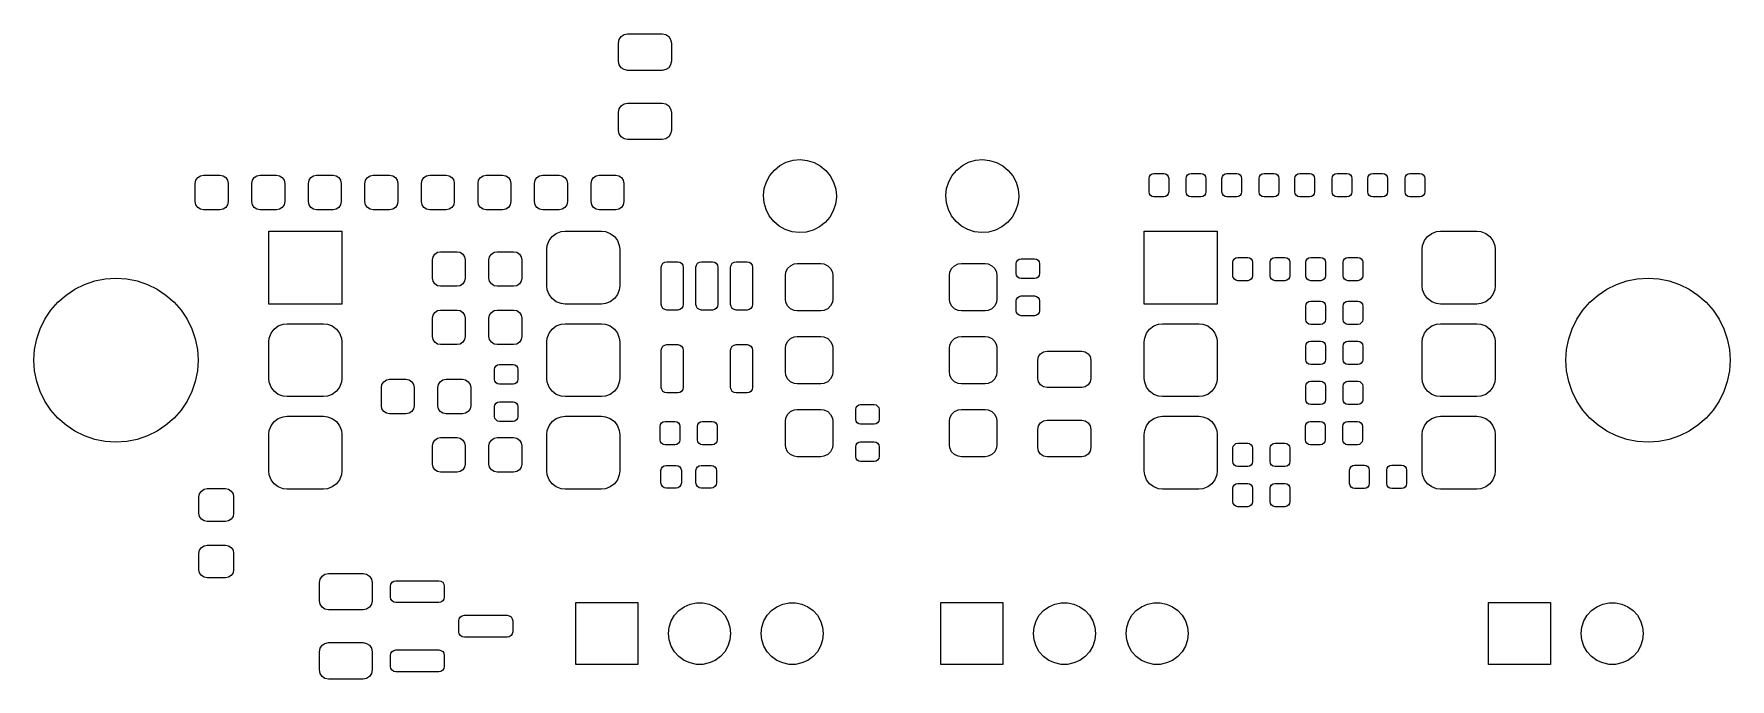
# Model space of a CAD drawing. Extents: x 7.16 to 8.99, y -4.71 to -4.02.
import ezdxf

# ---------------------------------------------------------------- set-up
doc = ezdxf.new("R2010")
doc.units = 0
doc.header["$MEASUREMENT"] = 0
doc.layers.add('BLACK', color=7, linetype='CONTINUOUS')

msp = doc.modelspace()

# ---------------------------------------------------------------- linework, layer by layer
at = {"layer": 'BLACK', "linetype": 'CONTINUOUS'}
for p, q in [((7.78642, -4.02756), (7.78717, -4.02379)), ((7.78642, -4.04724), (7.78642, -4.02756)), ((7.78717, -4.02379), (7.7893, -4.0206)), ((7.7893, -4.0206), (7.79249, -4.01847)), ((7.79249, -4.01847), (7.79626, -4.01772)), ((7.79626, -4.01772), (7.83366, -4.01772)), ((7.83366, -4.01772), (7.83743, -4.01847)), ((7.83743, -4.01847), (7.84062, -4.0206)), ((7.84062, -4.0206), (7.84275, -4.02379)), ((7.84275, -4.02379), (7.8435, -4.02756)), ((7.8435, -4.02756), (7.8435, -4.04724)), ((7.78717, -4.05101), (7.78642, -4.04724)), ((7.7893, -4.0542), (7.78717, -4.05101)), ((7.79249, -4.05634), (7.7893, -4.0542)), ((7.79626, -4.05709), (7.79249, -4.05634)), ((7.83366, -4.05709), (7.79626, -4.05709)), ((7.83743, -4.05634), (7.83366, -4.05709)), ((7.84062, -4.0542), (7.83743, -4.05634)), ((7.84275, -4.05101), (7.84062, -4.0542)), ((7.8435, -4.04724), (7.84275, -4.05101)), ((7.78642, -4.10236), (7.78717, -4.0986)), ((7.78717, -4.0986), (7.7893, -4.0954)), ((7.7893, -4.0954), (7.79249, -4.09327)), ((7.79249, -4.09327), (7.79626, -4.09252)), ((7.79626, -4.09252), (7.83366, -4.09252)), ((7.83366, -4.09252), (7.83743, -4.09327)), ((7.83743, -4.09327), (7.84062, -4.0954)), ((7.84062, -4.0954), (7.84275, -4.0986)), ((7.84275, -4.0986), (7.8435, -4.10236)), ((7.78642, -4.12205), (7.78642, -4.10236)), ((7.8435, -4.10236), (7.8435, -4.12205)), ((7.78717, -4.12581), (7.78642, -4.12205)), ((7.7893, -4.12901), (7.78717, -4.12581)), ((7.79249, -4.13114), (7.7893, -4.12901)), ((7.79626, -4.13189), (7.79249, -4.13114)), ((7.83366, -4.13189), (7.79626, -4.13189)), ((7.83743, -4.13114), (7.83366, -4.13189)), ((7.84062, -4.12901), (7.83743, -4.13114)), ((7.84275, -4.12581), (7.84062, -4.12901)), ((7.8435, -4.12205), (7.84275, -4.12581)), ((7.96754, -4.15641), (7.97491, -4.15424)), ((7.97491, -4.15424), (7.98256, -4.15354)), ((7.98256, -4.15354), (7.9902, -4.15435)), ((7.9902, -4.15435), (7.99754, -4.15662)), ((8.16439, -4.15641), (8.17176, -4.15424)), ((8.17176, -4.15424), (8.17941, -4.15354)), ((8.17941, -4.15354), (8.18705, -4.15435)), ((8.18705, -4.15435), (8.19439, -4.15662)), ((7.3304, -4.17574), (7.33232, -4.17287)), ((7.33232, -4.17287), (7.33519, -4.17095)), ((7.33519, -4.17095), (7.33858, -4.17028)), ((7.33858, -4.17028), (7.3563, -4.17028)), ((7.3563, -4.17028), (7.35969, -4.17095)), ((7.35969, -4.17095), (7.36256, -4.17287)), ((7.36256, -4.17287), (7.36448, -4.17574)), ((7.39142, -4.17574), (7.39334, -4.17287)), ((7.39334, -4.17287), (7.39622, -4.17095)), ((7.39622, -4.17095), (7.39961, -4.17028)), ((7.39961, -4.17028), (7.41732, -4.17028)), ((7.41732, -4.17028), (7.42071, -4.17095)), ((7.42071, -4.17095), (7.42359, -4.17287)), ((7.42359, -4.17287), (7.42551, -4.17574)), ((7.45245, -4.17574), (7.45437, -4.17287)), ((7.45437, -4.17287), (7.45724, -4.17095)), ((7.45724, -4.17095), (7.46063, -4.17028)), ((7.46063, -4.17028), (7.47835, -4.17028)), ((7.47835, -4.17028), (7.48174, -4.17095)), ((7.48174, -4.17095), (7.48461, -4.17287)), ((7.48461, -4.17287), (7.48653, -4.17574)), ((7.51347, -4.17574), (7.51539, -4.17287)), ((7.51539, -4.17287), (7.51826, -4.17095)), ((7.51826, -4.17095), (7.52165, -4.17028)), ((7.52165, -4.17028), (7.53937, -4.17028)), ((7.53937, -4.17028), (7.54276, -4.17095)), ((7.54276, -4.17095), (7.54563, -4.17287)), ((7.54563, -4.17287), (7.54755, -4.17574)), ((7.57449, -4.17574), (7.57641, -4.17287)), ((7.57641, -4.17287), (7.57929, -4.17095)), ((7.57929, -4.17095), (7.58268, -4.17028)), ((7.58268, -4.17028), (7.60039, -4.17028)), ((7.60039, -4.17028), (7.60378, -4.17095)), ((7.60378, -4.17095), (7.60666, -4.17287)), ((7.60666, -4.17287), (7.60858, -4.17574)), ((7.63552, -4.17574), (7.63744, -4.17287)), ((7.63744, -4.17287), (7.64031, -4.17095)), ((7.64031, -4.17095), (7.6437, -4.17028)), ((7.6437, -4.17028), (7.66142, -4.17028)), ((7.66142, -4.17028), (7.66481, -4.17095)), ((7.66481, -4.17095), (7.66768, -4.17287)), ((7.66768, -4.17287), (7.6696, -4.17574)), ((7.69654, -4.17574), (7.69846, -4.17287)), ((7.69846, -4.17287), (7.70133, -4.17095)), ((7.70133, -4.17095), (7.70472, -4.17028)), ((7.70472, -4.17028), (7.72244, -4.17028)), ((7.72244, -4.17028), (7.72583, -4.17095)), ((7.72583, -4.17095), (7.7287, -4.17287)), ((7.7287, -4.17287), (7.73062, -4.17574)), ((7.75756, -4.17574), (7.75948, -4.17287)), ((7.75948, -4.17287), (7.76236, -4.17095)), ((7.76236, -4.17095), (7.76575, -4.17028)), ((7.76575, -4.17028), (7.78346, -4.17028)), ((7.78346, -4.17028), (7.78685, -4.17095)), ((7.78685, -4.17095), (7.78973, -4.17287)), ((7.78973, -4.17287), (7.79165, -4.17574)), ((7.9461, -4.1774), (7.9498, -4.17067)), ((7.9498, -4.17067), (7.95474, -4.16478)), ((7.95474, -4.16478), (7.96073, -4.15997)), ((7.96073, -4.15997), (7.96754, -4.15641)), ((7.99754, -4.15662), (8.0043, -4.16027)), ((8.0043, -4.16027), (8.01022, -4.16517)), ((8.01022, -4.16517), (8.01508, -4.17113)), ((8.01508, -4.17113), (8.01868, -4.17791)), ((8.14295, -4.1774), (8.14665, -4.17067)), ((8.14665, -4.17067), (8.15159, -4.16478)), ((8.15159, -4.16478), (8.15758, -4.15997)), ((8.15758, -4.15997), (8.16439, -4.15641)), ((8.19439, -4.15662), (8.20115, -4.16027)), ((8.20115, -4.16027), (8.20707, -4.16517)), ((8.20707, -4.16517), (8.21193, -4.17113)), ((8.21193, -4.17113), (8.21553, -4.17791)), ((8.35906, -4.17382), (8.35946, -4.17178)), ((8.35906, -4.18839), (8.35906, -4.17382)), ((8.35946, -4.17178), (8.36061, -4.17006)), ((8.36061, -4.17006), (8.36234, -4.16891)), ((8.36234, -4.16891), (8.36437, -4.1685)), ((8.36437, -4.1685), (8.375, -4.1685)), ((8.375, -4.1685), (8.37703, -4.16891)), ((8.37703, -4.16891), (8.37876, -4.17006)), ((8.37876, -4.17006), (8.37991, -4.17178)), ((8.37991, -4.17178), (8.38031, -4.17382)), ((8.38031, -4.17382), (8.38031, -4.18839)), ((8.39921, -4.17382), (8.39962, -4.17178)), ((8.39921, -4.18839), (8.39921, -4.17382)), ((8.39962, -4.17178), (8.40077, -4.17006)), ((8.40077, -4.17006), (8.40249, -4.16891)), ((8.40249, -4.16891), (8.40453, -4.1685)), ((8.40453, -4.1685), (8.41516, -4.1685)), ((8.41516, -4.1685), (8.41719, -4.16891)), ((8.41719, -4.16891), (8.41892, -4.17006)), ((8.41892, -4.17006), (8.42007, -4.17178)), ((8.42007, -4.17178), (8.42047, -4.17382)), ((8.42047, -4.17382), (8.42047, -4.18839)), ((8.4378, -4.17382), (8.4382, -4.17178)), ((8.4378, -4.18839), (8.4378, -4.17382)), ((8.4382, -4.17178), (8.43935, -4.17006)), ((8.43935, -4.17006), (8.44108, -4.16891)), ((8.44108, -4.16891), (8.44311, -4.1685)), ((8.44311, -4.1685), (8.45374, -4.1685)), ((8.45374, -4.1685), (8.45577, -4.16891)), ((8.45577, -4.16891), (8.4575, -4.17006)), ((8.4575, -4.17006), (8.45865, -4.17178)), ((8.45865, -4.17178), (8.45906, -4.17382)), ((8.45906, -4.17382), (8.45906, -4.18839)), ((8.47795, -4.17382), (8.47836, -4.17178)), ((8.47795, -4.18839), (8.47795, -4.17382)), ((8.47836, -4.17178), (8.47951, -4.17006)), ((8.47951, -4.17006), (8.48123, -4.16891)), ((8.48123, -4.16891), (8.48327, -4.1685)), ((8.48327, -4.1685), (8.4939, -4.1685)), ((8.4939, -4.1685), (8.49593, -4.16891)), ((8.49593, -4.16891), (8.49766, -4.17006)), ((8.49766, -4.17006), (8.49881, -4.17178)), ((8.49881, -4.17178), (8.49921, -4.17382)), ((8.49921, -4.17382), (8.49921, -4.18839)), ((8.51654, -4.17382), (8.51694, -4.17178)), ((8.51654, -4.18839), (8.51654, -4.17382)), ((8.51694, -4.17178), (8.51809, -4.17006)), ((8.51809, -4.17006), (8.51982, -4.16891)), ((8.51982, -4.16891), (8.52185, -4.1685)), ((8.52185, -4.1685), (8.53248, -4.1685)), ((8.53248, -4.1685), (8.53451, -4.16891)), ((8.53451, -4.16891), (8.53624, -4.17006)), ((8.53624, -4.17006), (8.53739, -4.17178)), ((8.53739, -4.17178), (8.5378, -4.17382)), ((8.5378, -4.17382), (8.5378, -4.18839)), ((8.55669, -4.17382), (8.5571, -4.17178)), ((8.55669, -4.18839), (8.55669, -4.17382)), ((8.5571, -4.17178), (8.55825, -4.17006)), ((8.55825, -4.17006), (8.55997, -4.16891)), ((8.55997, -4.16891), (8.56201, -4.1685)), ((8.56201, -4.1685), (8.57264, -4.1685)), ((8.57264, -4.1685), (8.57467, -4.16891)), ((8.57467, -4.16891), (8.5764, -4.17006)), ((8.5764, -4.17006), (8.57755, -4.17178)), ((8.57755, -4.17178), (8.57795, -4.17382)), ((8.57795, -4.17382), (8.57795, -4.18839)), ((8.59528, -4.17382), (8.59568, -4.17178)), ((8.59528, -4.18839), (8.59528, -4.17382)), ((8.59568, -4.17178), (8.59683, -4.17006)), ((8.59683, -4.17006), (8.59856, -4.16891)), ((8.59856, -4.16891), (8.60059, -4.1685)), ((8.60059, -4.1685), (8.61122, -4.1685)), ((8.61122, -4.1685), (8.61325, -4.16891)), ((8.61325, -4.16891), (8.61498, -4.17006)), ((8.61498, -4.17006), (8.61613, -4.17178)), ((8.61613, -4.17178), (8.61654, -4.17382)), ((8.61654, -4.17382), (8.61654, -4.18839)), ((8.63543, -4.17382), (8.63584, -4.17178)), ((8.63543, -4.18839), (8.63543, -4.17382)), ((8.63584, -4.17178), (8.63699, -4.17006)), ((8.63699, -4.17006), (8.63871, -4.16891)), ((8.63871, -4.16891), (8.64075, -4.1685)), ((8.64075, -4.1685), (8.65138, -4.1685)), ((8.65138, -4.1685), (8.65341, -4.16891)), ((8.65341, -4.16891), (8.65514, -4.17006)), ((8.65514, -4.17006), (8.65629, -4.17178)), ((8.65629, -4.17178), (8.65669, -4.17382)), ((8.65669, -4.17382), (8.65669, -4.18839)), ((7.32972, -4.17913), (7.3304, -4.17574)), ((7.32972, -4.19882), (7.32972, -4.17913)), ((7.36448, -4.17574), (7.36516, -4.17913)), ((7.36516, -4.17913), (7.36516, -4.19882)), ((7.39075, -4.17913), (7.39142, -4.17574)), ((7.39075, -4.19882), (7.39075, -4.17913)), ((7.42551, -4.17574), (7.42618, -4.17913)), ((7.42618, -4.17913), (7.42618, -4.19882)), ((7.45177, -4.17913), (7.45245, -4.17574)), ((7.45177, -4.19882), (7.45177, -4.17913)), ((7.48653, -4.17574), (7.4872, -4.17913)), ((7.4872, -4.17913), (7.4872, -4.19882)), ((7.5128, -4.17913), (7.51347, -4.17574)), ((7.5128, -4.19882), (7.5128, -4.17913)), ((7.54755, -4.17574), (7.54823, -4.17913)), ((7.54823, -4.17913), (7.54823, -4.19882)), ((7.57382, -4.17913), (7.57449, -4.17574)), ((7.57382, -4.19882), (7.57382, -4.17913)), ((7.60858, -4.17574), (7.60925, -4.17913)), ((7.60925, -4.17913), (7.60925, -4.19882)), ((7.63484, -4.17913), (7.63552, -4.17574)), ((7.63484, -4.19882), (7.63484, -4.17913)), ((7.6696, -4.17574), (7.67028, -4.17913)), ((7.67028, -4.17913), (7.67028, -4.19882)), ((7.69587, -4.17913), (7.69654, -4.17574)), ((7.69587, -4.19882), (7.69587, -4.17913)), ((7.73062, -4.17574), (7.7313, -4.17913)), ((7.7313, -4.17913), (7.7313, -4.19882)), ((7.75689, -4.17913), (7.75756, -4.17574)), ((7.75689, -4.19882), (7.75689, -4.17913)), ((7.79165, -4.17574), (7.79232, -4.17913)), ((7.79232, -4.17913), (7.79232, -4.19882)), ((7.94292, -4.19236), (7.94377, -4.18473)), ((7.94377, -4.18473), (7.9461, -4.1774)), ((8.01868, -4.17791), (8.0209, -4.18527)), ((8.0209, -4.18527), (8.02165, -4.19291)), ((8.13977, -4.19236), (8.14062, -4.18473)), ((8.14062, -4.18473), (8.14295, -4.1774)), ((8.21553, -4.17791), (8.21775, -4.18527)), ((8.21775, -4.18527), (8.2185, -4.19291)), ((8.35946, -4.19042), (8.35906, -4.18839)), ((8.36061, -4.19214), (8.35946, -4.19042)), ((8.36234, -4.1933), (8.36061, -4.19214)), ((8.37876, -4.19214), (8.37703, -4.1933)), ((8.37991, -4.19042), (8.37876, -4.19214)), ((8.38031, -4.18839), (8.37991, -4.19042)), ((8.39962, -4.19042), (8.39921, -4.18839)), ((8.40077, -4.19214), (8.39962, -4.19042)), ((8.40249, -4.1933), (8.40077, -4.19214)), ((8.41892, -4.19214), (8.41719, -4.1933)), ((8.42007, -4.19042), (8.41892, -4.19214)), ((8.42047, -4.18839), (8.42007, -4.19042)), ((8.4382, -4.19042), (8.4378, -4.18839)), ((8.43935, -4.19214), (8.4382, -4.19042)), ((8.44108, -4.1933), (8.43935, -4.19214)), ((8.4575, -4.19214), (8.45577, -4.1933)), ((8.45865, -4.19042), (8.4575, -4.19214)), ((8.45906, -4.18839), (8.45865, -4.19042)), ((8.47836, -4.19042), (8.47795, -4.18839)), ((8.47951, -4.19214), (8.47836, -4.19042)), ((8.48123, -4.1933), (8.47951, -4.19214)), ((8.49766, -4.19214), (8.49593, -4.1933)), ((8.49881, -4.19042), (8.49766, -4.19214)), ((8.49921, -4.18839), (8.49881, -4.19042)), ((8.51694, -4.19042), (8.51654, -4.18839)), ((8.51809, -4.19214), (8.51694, -4.19042)), ((8.51982, -4.1933), (8.51809, -4.19214)), ((8.53624, -4.19214), (8.53451, -4.1933)), ((8.53739, -4.19042), (8.53624, -4.19214)), ((8.5378, -4.18839), (8.53739, -4.19042)), ((8.5571, -4.19042), (8.55669, -4.18839)), ((8.55825, -4.19214), (8.5571, -4.19042)), ((8.55997, -4.1933), (8.55825, -4.19214)), ((8.5764, -4.19214), (8.57467, -4.1933)), ((8.57755, -4.19042), (8.5764, -4.19214)), ((8.57795, -4.18839), (8.57755, -4.19042)), ((8.59568, -4.19042), (8.59528, -4.18839)), ((8.59683, -4.19214), (8.59568, -4.19042)), ((8.59856, -4.1933), (8.59683, -4.19214)), ((8.61498, -4.19214), (8.61325, -4.1933)), ((8.61613, -4.19042), (8.61498, -4.19214)), ((8.61654, -4.18839), (8.61613, -4.19042)), ((8.63584, -4.19042), (8.63543, -4.18839)), ((8.63699, -4.19214), (8.63584, -4.19042)), ((8.63871, -4.1933), (8.63699, -4.19214)), ((8.65514, -4.19214), (8.65341, -4.1933)), ((8.65629, -4.19042), (8.65514, -4.19214)), ((8.65669, -4.18839), (8.65629, -4.19042)), ((7.3304, -4.20221), (7.32972, -4.19882)), ((7.33232, -4.20508), (7.3304, -4.20221)), ((7.33519, -4.207), (7.33232, -4.20508)), ((7.33858, -4.20768), (7.33519, -4.207)), ((7.3563, -4.20768), (7.33858, -4.20768)), ((7.35969, -4.207), (7.3563, -4.20768)), ((7.36256, -4.20508), (7.35969, -4.207)), ((7.36448, -4.20221), (7.36256, -4.20508)), ((7.36516, -4.19882), (7.36448, -4.20221)), ((7.39142, -4.20221), (7.39075, -4.19882)), ((7.39334, -4.20508), (7.39142, -4.20221)), ((7.39622, -4.207), (7.39334, -4.20508)), ((7.39961, -4.20768), (7.39622, -4.207)), ((7.41732, -4.20768), (7.39961, -4.20768)), ((7.42071, -4.207), (7.41732, -4.20768)), ((7.42359, -4.20508), (7.42071, -4.207)), ((7.42551, -4.20221), (7.42359, -4.20508)), ((7.42618, -4.19882), (7.42551, -4.20221)), ((7.45245, -4.20221), (7.45177, -4.19882)), ((7.45437, -4.20508), (7.45245, -4.20221)), ((7.45724, -4.207), (7.45437, -4.20508)), ((7.46063, -4.20768), (7.45724, -4.207)), ((7.47835, -4.20768), (7.46063, -4.20768)), ((7.48174, -4.207), (7.47835, -4.20768)), ((7.48461, -4.20508), (7.48174, -4.207)), ((7.48653, -4.20221), (7.48461, -4.20508)), ((7.4872, -4.19882), (7.48653, -4.20221)), ((7.51347, -4.20221), (7.5128, -4.19882)), ((7.51539, -4.20508), (7.51347, -4.20221)), ((7.51826, -4.207), (7.51539, -4.20508)), ((7.52165, -4.20768), (7.51826, -4.207)), ((7.53937, -4.20768), (7.52165, -4.20768)), ((7.54276, -4.207), (7.53937, -4.20768)), ((7.54563, -4.20508), (7.54276, -4.207)), ((7.54755, -4.20221), (7.54563, -4.20508)), ((7.54823, -4.19882), (7.54755, -4.20221)), ((7.57449, -4.20221), (7.57382, -4.19882)), ((7.57641, -4.20508), (7.57449, -4.20221)), ((7.57929, -4.207), (7.57641, -4.20508)), ((7.58268, -4.20768), (7.57929, -4.207)), ((7.60039, -4.20768), (7.58268, -4.20768)), ((7.60378, -4.207), (7.60039, -4.20768)), ((7.60666, -4.20508), (7.60378, -4.207)), ((7.60858, -4.20221), (7.60666, -4.20508)), ((7.60925, -4.19882), (7.60858, -4.20221)), ((7.63552, -4.20221), (7.63484, -4.19882)), ((7.63744, -4.20508), (7.63552, -4.20221)), ((7.64031, -4.207), (7.63744, -4.20508)), ((7.6437, -4.20768), (7.64031, -4.207)), ((7.66142, -4.20768), (7.6437, -4.20768)), ((7.66481, -4.207), (7.66142, -4.20768)), ((7.66768, -4.20508), (7.66481, -4.207)), ((7.6696, -4.20221), (7.66768, -4.20508)), ((7.67028, -4.19882), (7.6696, -4.20221)), ((7.69654, -4.20221), (7.69587, -4.19882)), ((7.69846, -4.20508), (7.69654, -4.20221)), ((7.70133, -4.207), (7.69846, -4.20508)), ((7.70472, -4.20768), (7.70133, -4.207)), ((7.72244, -4.20768), (7.70472, -4.20768)), ((7.72583, -4.207), (7.72244, -4.20768)), ((7.7287, -4.20508), (7.72583, -4.207)), ((7.73062, -4.20221), (7.7287, -4.20508)), ((7.7313, -4.19882), (7.73062, -4.20221)), ((7.75756, -4.20221), (7.75689, -4.19882)), ((7.75948, -4.20508), (7.75756, -4.20221)), ((7.76236, -4.207), (7.75948, -4.20508)), ((7.76575, -4.20768), (7.76236, -4.207)), ((7.78346, -4.20768), (7.76575, -4.20768)), ((7.78685, -4.207), (7.78346, -4.20768)), ((7.78973, -4.20508), (7.78685, -4.207)), ((7.79165, -4.20221), (7.78973, -4.20508)), ((7.79232, -4.19882), (7.79165, -4.20221)), ((7.94356, -4.20002), (7.94292, -4.19236)), ((7.94568, -4.20741), (7.94356, -4.20002)), ((7.94919, -4.21424), (7.94568, -4.20741)), ((8.01825, -4.20893), (8.01445, -4.21561)), ((8.02068, -4.20164), (8.01825, -4.20893)), ((8.02164, -4.19401), (8.02068, -4.20164)), ((8.02165, -4.19291), (8.02164, -4.19401)), ((8.14041, -4.20002), (8.13977, -4.19236)), ((8.14253, -4.20741), (8.14041, -4.20002)), ((8.14604, -4.21424), (8.14253, -4.20741)), ((8.2151, -4.20893), (8.2113, -4.21561)), ((8.21753, -4.20164), (8.2151, -4.20893)), ((8.21849, -4.19401), (8.21753, -4.20164)), ((8.2185, -4.19291), (8.21849, -4.19401)), ((8.36437, -4.1937), (8.36234, -4.1933)), ((8.375, -4.1937), (8.36437, -4.1937)), ((8.37703, -4.1933), (8.375, -4.1937)), ((8.40453, -4.1937), (8.40249, -4.1933)), ((8.41516, -4.1937), (8.40453, -4.1937)), ((8.41719, -4.1933), (8.41516, -4.1937)), ((8.44311, -4.1937), (8.44108, -4.1933)), ((8.45374, -4.1937), (8.44311, -4.1937)), ((8.45577, -4.1933), (8.45374, -4.1937)), ((8.48327, -4.1937), (8.48123, -4.1933)), ((8.4939, -4.1937), (8.48327, -4.1937)), ((8.49593, -4.1933), (8.4939, -4.1937)), ((8.52185, -4.1937), (8.51982, -4.1933)), ((8.53248, -4.1937), (8.52185, -4.1937)), ((8.53451, -4.1933), (8.53248, -4.1937)), ((8.56201, -4.1937), (8.55997, -4.1933)), ((8.57264, -4.1937), (8.56201, -4.1937)), ((8.57467, -4.1933), (8.57264, -4.1937)), ((8.60059, -4.1937), (8.59856, -4.1933)), ((8.61122, -4.1937), (8.60059, -4.1937)), ((8.61325, -4.1933), (8.61122, -4.1937)), ((8.64075, -4.1937), (8.63871, -4.1933)), ((8.65138, -4.1937), (8.64075, -4.1937)), ((8.65341, -4.1933), (8.65138, -4.1937)), ((7.95396, -4.22026), (7.94919, -4.21424)), ((7.95981, -4.22524), (7.95396, -4.22026)), ((7.96652, -4.22899), (7.95981, -4.22524)), ((8.00338, -4.22615), (7.99652, -4.22962)), ((8.00943, -4.22142), (8.00338, -4.22615)), ((8.01445, -4.21561), (8.00943, -4.22142)), ((8.15081, -4.22026), (8.14604, -4.21424)), ((8.15666, -4.22524), (8.15081, -4.22026)), ((8.16337, -4.22899), (8.15666, -4.22524)), ((8.20023, -4.22615), (8.19337, -4.22962)), ((8.20628, -4.22142), (8.20023, -4.22615)), ((8.2113, -4.21561), (8.20628, -4.22142)), ((7.40906, -4.30945), (7.40906, -4.23071)), ((7.40906, -4.23071), (7.4878, -4.23071)), ((7.4878, -4.23071), (7.4878, -4.30945)), ((7.70906, -4.25039), (7.70951, -4.24617)), ((7.70951, -4.24617), (7.71147, -4.24094)), ((7.71147, -4.24094), (7.71482, -4.23647)), ((7.71482, -4.23647), (7.71929, -4.23313)), ((7.71929, -4.23313), (7.72451, -4.23117)), ((7.72451, -4.23117), (7.72874, -4.23071)), ((7.72874, -4.23071), (7.76811, -4.23071)), ((7.76811, -4.23071), (7.77234, -4.23117)), ((7.77234, -4.23117), (7.77756, -4.23313)), ((7.77756, -4.23313), (7.78203, -4.23647)), ((7.78203, -4.23647), (7.78538, -4.24094)), ((7.78538, -4.24094), (7.78734, -4.24617)), ((7.78734, -4.24617), (7.7878, -4.25039)), ((7.97383, -4.23137), (7.96652, -4.22899)), ((7.98146, -4.23227), (7.97383, -4.23137)), ((7.98912, -4.23169), (7.98146, -4.23227)), ((7.99652, -4.22962), (7.98912, -4.23169)), ((8.17068, -4.23137), (8.16337, -4.22899)), ((8.17831, -4.23227), (8.17068, -4.23137)), ((8.18597, -4.23169), (8.17831, -4.23227)), ((8.19337, -4.22962), (8.18597, -4.23169)), ((8.35394, -4.30945), (8.35394, -4.23071)), ((8.35394, -4.23071), (8.43268, -4.23071)), ((8.43268, -4.23071), (8.43268, -4.30945)), ((8.65394, -4.25039), (8.6544, -4.24617)), ((8.6544, -4.24617), (8.65636, -4.24094)), ((8.65636, -4.24094), (8.6597, -4.23647)), ((8.6597, -4.23647), (8.66417, -4.23313)), ((8.66417, -4.23313), (8.66939, -4.23117)), ((8.66939, -4.23117), (8.67362, -4.23071)), ((8.67362, -4.23071), (8.71299, -4.23071)), ((8.71299, -4.23071), (8.71722, -4.23117)), ((8.71722, -4.23117), (8.72245, -4.23313)), ((8.72245, -4.23313), (8.72691, -4.23647)), ((8.72691, -4.23647), (8.73026, -4.24094)), ((8.73026, -4.24094), (8.73222, -4.24617)), ((8.73222, -4.24617), (8.73268, -4.25039)), ((7.58563, -4.26181), (7.5863, -4.25842)), ((7.58563, -4.2815), (7.58563, -4.26181)), ((7.5863, -4.25842), (7.58822, -4.25555)), ((7.58822, -4.25555), (7.5911, -4.25363)), ((7.5911, -4.25363), (7.59449, -4.25295)), ((7.59449, -4.25295), (7.6122, -4.25295)), ((7.6122, -4.25295), (7.61559, -4.25363)), ((7.61559, -4.25363), (7.61847, -4.25555)), ((7.61847, -4.25555), (7.62039, -4.25842)), ((7.62039, -4.25842), (7.62106, -4.26181)), ((7.62106, -4.26181), (7.62106, -4.2815)), ((7.64665, -4.26181), (7.64733, -4.25842)), ((7.64665, -4.2815), (7.64665, -4.26181)), ((7.64733, -4.25842), (7.64925, -4.25555)), ((7.64925, -4.25555), (7.65212, -4.25363)), ((7.65212, -4.25363), (7.65551, -4.25295)), ((7.65551, -4.25295), (7.67323, -4.25295)), ((7.67323, -4.25295), (7.67662, -4.25363)), ((7.67662, -4.25363), (7.67949, -4.25555)), ((7.67949, -4.25555), (7.68141, -4.25842)), ((7.68141, -4.25842), (7.68209, -4.26181)), ((7.68209, -4.26181), (7.68209, -4.2815)), ((7.70906, -4.28976), (7.70906, -4.25039)), ((7.7878, -4.25039), (7.7878, -4.28976)), ((7.83313, -4.26743), (7.83441, -4.26551)), ((7.83441, -4.26551), (7.83632, -4.26423)), ((7.83632, -4.26423), (7.83858, -4.26378)), ((7.83858, -4.26378), (7.85039, -4.26378)), ((7.85039, -4.26378), (7.85265, -4.26423)), ((7.85265, -4.26423), (7.85457, -4.26551)), ((7.85457, -4.26551), (7.85585, -4.26743)), ((7.87053, -4.26743), (7.87181, -4.26551)), ((7.87181, -4.26551), (7.87372, -4.26423)), ((7.87372, -4.26423), (7.87598, -4.26378)), ((7.87598, -4.26378), (7.8878, -4.26378)), ((7.8878, -4.26378), (7.89006, -4.26423)), ((7.89006, -4.26423), (7.89197, -4.26551)), ((7.89197, -4.26551), (7.89325, -4.26743)), ((7.90793, -4.26743), (7.90921, -4.26551)), ((7.90921, -4.26551), (7.91113, -4.26423)), ((7.91113, -4.26423), (7.91339, -4.26378)), ((7.91339, -4.26378), (7.9252, -4.26378)), ((7.9252, -4.26378), (7.92746, -4.26423)), ((7.92746, -4.26423), (7.92937, -4.26551)), ((7.92937, -4.26551), (7.93065, -4.26743)), ((8.21575, -4.26594), (8.21615, -4.26391)), ((8.21615, -4.26391), (8.2173, -4.26219)), ((8.2173, -4.26219), (8.21903, -4.26103)), ((8.21903, -4.26103), (8.22106, -4.26063)), ((8.22106, -4.26063), (8.23563, -4.26063)), ((8.23563, -4.26063), (8.23766, -4.26103)), ((8.23766, -4.26103), (8.23939, -4.26219)), ((8.23939, -4.26219), (8.24054, -4.26391)), ((8.24054, -4.26391), (8.24094, -4.26594)), ((8.44961, -4.26437), (8.45001, -4.26234)), ((8.44961, -4.27894), (8.44961, -4.26437)), ((8.45001, -4.26234), (8.45116, -4.26061)), ((8.45116, -4.26061), (8.45289, -4.25946)), ((8.45289, -4.25946), (8.45492, -4.25906)), ((8.45492, -4.25906), (8.46555, -4.25906)), ((8.46555, -4.25906), (8.46759, -4.25946)), ((8.46759, -4.25946), (8.46931, -4.26061)), ((8.46931, -4.26061), (8.47046, -4.26234)), ((8.47046, -4.26234), (8.47087, -4.26437)), ((8.47087, -4.26437), (8.47087, -4.27894)), ((8.48976, -4.26437), (8.49017, -4.26234)), ((8.48976, -4.27894), (8.48976, -4.26437)), ((8.49017, -4.26234), (8.49132, -4.26061)), ((8.49132, -4.26061), (8.49304, -4.25946)), ((8.49304, -4.25946), (8.49508, -4.25906)), ((8.49508, -4.25906), (8.50571, -4.25906)), ((8.50571, -4.25906), (8.50774, -4.25946)), ((8.50774, -4.25946), (8.50947, -4.26061)), ((8.50947, -4.26061), (8.51062, -4.26234)), ((8.51062, -4.26234), (8.51102, -4.26437)), ((8.51102, -4.26437), (8.51102, -4.27894)), ((8.52835, -4.26437), (8.52875, -4.26234)), ((8.52835, -4.27894), (8.52835, -4.26437)), ((8.52875, -4.26234), (8.5299, -4.26061)), ((8.5299, -4.26061), (8.53163, -4.25946)), ((8.53163, -4.25946), (8.53366, -4.25906)), ((8.53366, -4.25906), (8.54429, -4.25906)), ((8.54429, -4.25906), (8.54633, -4.25946)), ((8.54633, -4.25946), (8.54805, -4.26061)), ((8.54805, -4.26061), (8.5492, -4.26234)), ((8.5492, -4.26234), (8.54961, -4.26437)), ((8.54961, -4.26437), (8.54961, -4.27894)), ((8.5685, -4.26437), (8.56891, -4.26234)), ((8.5685, -4.27894), (8.5685, -4.26437)), ((8.56891, -4.26234), (8.57006, -4.26061)), ((8.57006, -4.26061), (8.57178, -4.25946)), ((8.57178, -4.25946), (8.57382, -4.25906)), ((8.57382, -4.25906), (8.58445, -4.25906)), ((8.58445, -4.25906), (8.58648, -4.25946)), ((8.58648, -4.25946), (8.58821, -4.26061)), ((8.58821, -4.26061), (8.58936, -4.26234)), ((8.58936, -4.26234), (8.58976, -4.26437)), ((8.58976, -4.26437), (8.58976, -4.27894)), ((8.65394, -4.28976), (8.65394, -4.25039)), ((8.73268, -4.25039), (8.73268, -4.28976)), ((7.22117, -4.28451), (7.23253, -4.28225)), ((7.23253, -4.28225), (7.24409, -4.2815)), ((7.24409, -4.2815), (7.25566, -4.28225)), ((7.25566, -4.28225), (7.26702, -4.28451)), ((7.5863, -4.28489), (7.58563, -4.2815)), ((7.62106, -4.2815), (7.62039, -4.28489)), ((7.64733, -4.28489), (7.64665, -4.2815)), ((7.68209, -4.2815), (7.68141, -4.28489)), ((7.83268, -4.26969), (7.83313, -4.26743)), ((7.83268, -4.31004), (7.83268, -4.26969)), ((7.85585, -4.26743), (7.8563, -4.26969)), ((7.8563, -4.26969), (7.8563, -4.31004)), ((7.87008, -4.26969), (7.87053, -4.26743)), ((7.87008, -4.31004), (7.87008, -4.26969)), ((7.89325, -4.26743), (7.8937, -4.26969)), ((7.8937, -4.26969), (7.8937, -4.31004)), ((7.90748, -4.26969), (7.90793, -4.26743)), ((7.90748, -4.31004), (7.90748, -4.26969)), ((7.93065, -4.26743), (7.9311, -4.26969)), ((7.9311, -4.26969), (7.9311, -4.31004)), ((7.96654, -4.27854), (7.96697, -4.27523)), ((7.96654, -4.30413), (7.96654, -4.27854)), ((7.96697, -4.27523), (7.96885, -4.2712)), ((7.96885, -4.2712), (7.97199, -4.26806)), ((7.97199, -4.26806), (7.97602, -4.26618)), ((7.97602, -4.26618), (7.97933, -4.26575)), ((7.97933, -4.26575), (8.00492, -4.26575)), ((8.00492, -4.26575), (8.00823, -4.26618)), ((8.00823, -4.26618), (8.01226, -4.26806)), ((8.01226, -4.26806), (8.0154, -4.2712)), ((8.0154, -4.2712), (8.01728, -4.27523)), ((8.01728, -4.27523), (8.01772, -4.27854)), ((8.01772, -4.27854), (8.01772, -4.30413)), ((8.1437, -4.27854), (8.14414, -4.27523)), ((8.1437, -4.30413), (8.1437, -4.27854)), ((8.14414, -4.27523), (8.14601, -4.2712)), ((8.14601, -4.2712), (8.14916, -4.26806)), ((8.14916, -4.26806), (8.15318, -4.26618)), ((8.15318, -4.26618), (8.1565, -4.26575)), ((8.1565, -4.26575), (8.18209, -4.26575)), ((8.18209, -4.26575), (8.1854, -4.26618)), ((8.1854, -4.26618), (8.18943, -4.26806)), ((8.18943, -4.26806), (8.19257, -4.2712)), ((8.19257, -4.2712), (8.19445, -4.27523)), ((8.19445, -4.27523), (8.19488, -4.27854)), ((8.19488, -4.27854), (8.19488, -4.30413)), ((8.21575, -4.27657), (8.21575, -4.26594)), ((8.21615, -4.27861), (8.21575, -4.27657)), ((8.2173, -4.28033), (8.21615, -4.27861)), ((8.21903, -4.28149), (8.2173, -4.28033)), ((8.22106, -4.28189), (8.21903, -4.28149)), ((8.23563, -4.28189), (8.22106, -4.28189)), ((8.23766, -4.28149), (8.23563, -4.28189)), ((8.23939, -4.28033), (8.23766, -4.28149)), ((8.24054, -4.27861), (8.23939, -4.28033)), ((8.24094, -4.27657), (8.24054, -4.27861)), ((8.24094, -4.26594), (8.24094, -4.27657)), ((8.45001, -4.28097), (8.44961, -4.27894)), ((8.45116, -4.2827), (8.45001, -4.28097)), ((8.45289, -4.28385), (8.45116, -4.2827)), ((8.45492, -4.28425), (8.45289, -4.28385)), ((8.46759, -4.28385), (8.46555, -4.28425)), ((8.46931, -4.2827), (8.46759, -4.28385)), ((8.47046, -4.28097), (8.46931, -4.2827)), ((8.47087, -4.27894), (8.47046, -4.28097)), ((8.49017, -4.28097), (8.48976, -4.27894)), ((8.49132, -4.2827), (8.49017, -4.28097)), ((8.49304, -4.28385), (8.49132, -4.2827)), ((8.49508, -4.28425), (8.49304, -4.28385)), ((8.50774, -4.28385), (8.50571, -4.28425)), ((8.50947, -4.2827), (8.50774, -4.28385)), ((8.51062, -4.28097), (8.50947, -4.2827)), ((8.51102, -4.27894), (8.51062, -4.28097)), ((8.52875, -4.28097), (8.52835, -4.27894)), ((8.5299, -4.2827), (8.52875, -4.28097)), ((8.53163, -4.28385), (8.5299, -4.2827)), ((8.53366, -4.28425), (8.53163, -4.28385)), ((8.54633, -4.28385), (8.54429, -4.28425)), ((8.54805, -4.2827), (8.54633, -4.28385)), ((8.5492, -4.28097), (8.54805, -4.2827)), ((8.54961, -4.27894), (8.5492, -4.28097)), ((8.56891, -4.28097), (8.5685, -4.27894)), ((8.57006, -4.2827), (8.56891, -4.28097)), ((8.57178, -4.28385), (8.57006, -4.2827)), ((8.57382, -4.28425), (8.57178, -4.28385)), ((8.58648, -4.28385), (8.58445, -4.28425)), ((8.58821, -4.2827), (8.58648, -4.28385)), ((8.58936, -4.28097), (8.58821, -4.2827)), ((8.58976, -4.27894), (8.58936, -4.28097)), ((8.87471, -4.28451), (8.88608, -4.28225)), ((8.88608, -4.28225), (8.89764, -4.2815)), ((8.89764, -4.2815), (8.9092, -4.28225)), ((8.9092, -4.28225), (8.92056, -4.28451)), ((7.18146, -4.30744), (7.19017, -4.2998)), ((7.19017, -4.2998), (7.1998, -4.29336)), ((7.1998, -4.29336), (7.2102, -4.28824)), ((7.2102, -4.28824), (7.22117, -4.28451)), ((7.26702, -4.28451), (7.27799, -4.28824)), ((7.27799, -4.28824), (7.28839, -4.29336)), ((7.28839, -4.29336), (7.29802, -4.2998)), ((7.29802, -4.2998), (7.30673, -4.30744)), ((7.58822, -4.28776), (7.5863, -4.28489)), ((7.5911, -4.28968), (7.58822, -4.28776)), ((7.59449, -4.29035), (7.5911, -4.28968)), ((7.6122, -4.29035), (7.59449, -4.29035)), ((7.61559, -4.28968), (7.6122, -4.29035)), ((7.61847, -4.28776), (7.61559, -4.28968)), ((7.62039, -4.28489), (7.61847, -4.28776)), ((7.64925, -4.28776), (7.64733, -4.28489)), ((7.65212, -4.28968), (7.64925, -4.28776)), ((7.65551, -4.29035), (7.65212, -4.28968)), ((7.67323, -4.29035), (7.65551, -4.29035)), ((7.67662, -4.28968), (7.67323, -4.29035)), ((7.67949, -4.28776), (7.67662, -4.28968)), ((7.68141, -4.28489), (7.67949, -4.28776)), ((7.70951, -4.29399), (7.70906, -4.28976)), ((7.71147, -4.29922), (7.70951, -4.29399)), ((7.71482, -4.30368), (7.71147, -4.29922)), ((7.78538, -4.29922), (7.78203, -4.30368)), ((7.78734, -4.29399), (7.78538, -4.29922)), ((7.7878, -4.28976), (7.78734, -4.29399)), ((8.2173, -4.30234), (8.21903, -4.30119)), ((8.21903, -4.30119), (8.22106, -4.30079)), ((8.22106, -4.30079), (8.23563, -4.30079)), ((8.23563, -4.30079), (8.23766, -4.30119)), ((8.23766, -4.30119), (8.23939, -4.30234)), ((8.46555, -4.28425), (8.45492, -4.28425)), ((8.50571, -4.28425), (8.49508, -4.28425)), ((8.54429, -4.28425), (8.53366, -4.28425)), ((8.58445, -4.28425), (8.57382, -4.28425)), ((8.6544, -4.29399), (8.65394, -4.28976)), ((8.65636, -4.29922), (8.6544, -4.29399)), ((8.6597, -4.30368), (8.65636, -4.29922)), ((8.73026, -4.29922), (8.72691, -4.30368)), ((8.73222, -4.29399), (8.73026, -4.29922)), ((8.73268, -4.28976), (8.73222, -4.29399)), ((8.835, -4.30744), (8.84371, -4.2998)), ((8.84371, -4.2998), (8.85335, -4.29336)), ((8.85335, -4.29336), (8.86374, -4.28824)), ((8.86374, -4.28824), (8.87471, -4.28451)), ((8.92056, -4.28451), (8.93154, -4.28824)), ((8.93154, -4.28824), (8.94193, -4.29336)), ((8.94193, -4.29336), (8.95156, -4.2998)), ((8.95156, -4.2998), (8.96028, -4.30744)), ((7.16738, -4.32579), (7.17382, -4.31615)), ((7.17382, -4.31615), (7.18146, -4.30744)), ((7.30673, -4.30744), (7.31437, -4.31615)), ((7.31437, -4.31615), (7.32081, -4.32579)), ((7.4878, -4.30945), (7.40906, -4.30945)), ((7.5863, -4.32141), (7.58822, -4.31854)), ((7.58822, -4.31854), (7.5911, -4.31662)), ((7.5911, -4.31662), (7.59449, -4.31594)), ((7.59449, -4.31594), (7.6122, -4.31594)), ((7.6122, -4.31594), (7.61559, -4.31662)), ((7.61559, -4.31662), (7.61847, -4.31854)), ((7.61847, -4.31854), (7.62039, -4.32141)), ((7.64733, -4.32141), (7.64925, -4.31854)), ((7.64925, -4.31854), (7.65212, -4.31662)), ((7.65212, -4.31662), (7.65551, -4.31594)), ((7.65551, -4.31594), (7.67323, -4.31594)), ((7.67323, -4.31594), (7.67662, -4.31662)), ((7.67662, -4.31662), (7.67949, -4.31854)), ((7.67949, -4.31854), (7.68141, -4.32141)), ((7.71929, -4.30703), (7.71482, -4.30368)), ((7.72451, -4.30899), (7.71929, -4.30703)), ((7.72874, -4.30945), (7.72451, -4.30899)), ((7.76811, -4.30945), (7.72874, -4.30945)), ((7.77234, -4.30899), (7.76811, -4.30945)), ((7.77756, -4.30703), (7.77234, -4.30899)), ((7.78203, -4.30368), (7.77756, -4.30703)), ((7.83313, -4.3123), (7.83268, -4.31004)), ((7.83441, -4.31422), (7.83313, -4.3123)), ((7.83632, -4.3155), (7.83441, -4.31422)), ((7.83858, -4.31594), (7.83632, -4.3155)), ((7.85039, -4.31594), (7.83858, -4.31594)), ((7.85265, -4.3155), (7.85039, -4.31594)), ((7.85457, -4.31422), (7.85265, -4.3155)), ((7.85585, -4.3123), (7.85457, -4.31422)), ((7.8563, -4.31004), (7.85585, -4.3123)), ((7.87053, -4.3123), (7.87008, -4.31004)), ((7.87181, -4.31422), (7.87053, -4.3123)), ((7.87372, -4.3155), (7.87181, -4.31422)), ((7.87598, -4.31594), (7.87372, -4.3155)), ((7.8878, -4.31594), (7.87598, -4.31594)), ((7.89006, -4.3155), (7.8878, -4.31594)), ((7.89197, -4.31422), (7.89006, -4.3155)), ((7.89325, -4.3123), (7.89197, -4.31422)), ((7.8937, -4.31004), (7.89325, -4.3123)), ((7.90793, -4.3123), (7.90748, -4.31004)), ((7.90921, -4.31422), (7.90793, -4.3123)), ((7.91113, -4.3155), (7.90921, -4.31422)), ((7.91339, -4.31594), (7.91113, -4.3155)), ((7.9252, -4.31594), (7.91339, -4.31594)), ((7.92746, -4.3155), (7.9252, -4.31594)), ((7.92937, -4.31422), (7.92746, -4.3155)), ((7.93065, -4.3123), (7.92937, -4.31422)), ((7.9311, -4.31004), (7.93065, -4.3123)), ((7.96697, -4.30745), (7.96654, -4.30413)), ((7.96885, -4.31147), (7.96697, -4.30745)), ((7.97199, -4.31462), (7.96885, -4.31147)), ((7.97602, -4.31649), (7.97199, -4.31462)), ((7.97933, -4.31693), (7.97602, -4.31649)), ((8.00492, -4.31693), (7.97933, -4.31693)), ((8.00823, -4.31649), (8.00492, -4.31693)), ((8.01226, -4.31462), (8.00823, -4.31649)), ((8.0154, -4.31147), (8.01226, -4.31462)), ((8.01728, -4.30745), (8.0154, -4.31147)), ((8.01772, -4.30413), (8.01728, -4.30745)), ((8.14414, -4.30745), (8.1437, -4.30413)), ((8.14601, -4.31147), (8.14414, -4.30745)), ((8.14916, -4.31462), (8.14601, -4.31147)), ((8.15318, -4.31649), (8.14916, -4.31462)), ((8.1565, -4.31693), (8.15318, -4.31649)), ((8.18209, -4.31693), (8.1565, -4.31693)), ((8.1854, -4.31649), (8.18209, -4.31693)), ((8.18943, -4.31462), (8.1854, -4.31649)), ((8.19257, -4.31147), (8.18943, -4.31462)), ((8.19445, -4.30745), (8.19257, -4.31147)), ((8.19488, -4.30413), (8.19445, -4.30745)), ((8.21575, -4.3061), (8.21615, -4.30407)), ((8.21575, -4.31673), (8.21575, -4.3061)), ((8.21615, -4.31877), (8.21575, -4.31673)), ((8.21615, -4.30407), (8.2173, -4.30234)), ((8.2173, -4.32049), (8.21615, -4.31877)), ((8.23939, -4.30234), (8.24054, -4.30407)), ((8.24054, -4.31877), (8.23939, -4.32049)), ((8.24054, -4.30407), (8.24094, -4.3061)), ((8.24094, -4.31673), (8.24054, -4.31877)), ((8.24094, -4.3061), (8.24094, -4.31673)), ((8.43268, -4.30945), (8.35394, -4.30945)), ((8.52835, -4.31161), (8.52875, -4.30958)), ((8.52835, -4.32618), (8.52835, -4.31161)), ((8.52875, -4.30958), (8.5299, -4.30786)), ((8.5299, -4.30786), (8.53163, -4.3067)), ((8.53163, -4.3067), (8.53366, -4.3063)), ((8.53366, -4.3063), (8.54429, -4.3063)), ((8.54429, -4.3063), (8.54633, -4.3067)), ((8.54633, -4.3067), (8.54805, -4.30786)), ((8.54805, -4.30786), (8.5492, -4.30958)), ((8.5492, -4.30958), (8.54961, -4.31161)), ((8.54961, -4.31161), (8.54961, -4.32618)), ((8.5685, -4.31161), (8.56891, -4.30958)), ((8.5685, -4.32618), (8.5685, -4.31161)), ((8.56891, -4.30958), (8.57006, -4.30786)), ((8.57006, -4.30786), (8.57178, -4.3067)), ((8.57178, -4.3067), (8.57382, -4.3063)), ((8.57382, -4.3063), (8.58445, -4.3063)), ((8.58445, -4.3063), (8.58648, -4.3067)), ((8.58648, -4.3067), (8.58821, -4.30786)), ((8.58821, -4.30786), (8.58936, -4.30958)), ((8.58936, -4.30958), (8.58976, -4.31161)), ((8.58976, -4.31161), (8.58976, -4.32618)), ((8.66417, -4.30703), (8.6597, -4.30368)), ((8.66939, -4.30899), (8.66417, -4.30703)), ((8.67362, -4.30945), (8.66939, -4.30899)), ((8.71299, -4.30945), (8.67362, -4.30945)), ((8.71722, -4.30899), (8.71299, -4.30945)), ((8.72245, -4.30703), (8.71722, -4.30899)), ((8.72691, -4.30368), (8.72245, -4.30703)), ((8.82092, -4.32579), (8.82736, -4.31615)), ((8.82736, -4.31615), (8.835, -4.30744)), ((8.96028, -4.30744), (8.96792, -4.31615)), ((8.96792, -4.31615), (8.97435, -4.32579)), ((7.15853, -4.34715), (7.16225, -4.33618)), ((7.16225, -4.33618), (7.16738, -4.32579)), ((7.32081, -4.32579), (7.32593, -4.33618)), ((7.32593, -4.33618), (7.32966, -4.34715)), ((7.41147, -4.34094), (7.41482, -4.33647)), ((7.41482, -4.33647), (7.41929, -4.33313)), ((7.41929, -4.33313), (7.42451, -4.33117)), ((7.42451, -4.33117), (7.42874, -4.33071)), ((7.42874, -4.33071), (7.46811, -4.33071)), ((7.46811, -4.33071), (7.47234, -4.33117)), ((7.47234, -4.33117), (7.47756, -4.33313)), ((7.47756, -4.33313), (7.48203, -4.33647)), ((7.48203, -4.33647), (7.48538, -4.34094)), ((7.58563, -4.3248), (7.5863, -4.32141)), ((7.58563, -4.34449), (7.58563, -4.3248)), ((7.62039, -4.32141), (7.62106, -4.3248)), ((7.62106, -4.3248), (7.62106, -4.34449)), ((7.64665, -4.3248), (7.64733, -4.32141)), ((7.64665, -4.34449), (7.64665, -4.3248)), ((7.68141, -4.32141), (7.68209, -4.3248)), ((7.68209, -4.3248), (7.68209, -4.34449)), ((7.71147, -4.34094), (7.71482, -4.33647)), ((7.71482, -4.33647), (7.71929, -4.33313)), ((7.71929, -4.33313), (7.72451, -4.33117)), ((7.72451, -4.33117), (7.72874, -4.33071)), ((7.72874, -4.33071), (7.76811, -4.33071)), ((7.76811, -4.33071), (7.77234, -4.33117)), ((7.77234, -4.33117), (7.77756, -4.33313)), ((7.77756, -4.33313), (7.78203, -4.33647)), ((7.78203, -4.33647), (7.78538, -4.34094)), ((8.21903, -4.32164), (8.2173, -4.32049)), ((8.22106, -4.32205), (8.21903, -4.32164)), ((8.23563, -4.32205), (8.22106, -4.32205)), ((8.23766, -4.32164), (8.23563, -4.32205)), ((8.23939, -4.32049), (8.23766, -4.32164)), ((8.35636, -4.34094), (8.3597, -4.33647)), ((8.3597, -4.33647), (8.36417, -4.33313)), ((8.36417, -4.33313), (8.36939, -4.33117)), ((8.36939, -4.33117), (8.37362, -4.33071)), ((8.37362, -4.33071), (8.41299, -4.33071)), ((8.41299, -4.33071), (8.41722, -4.33117)), ((8.41722, -4.33117), (8.42245, -4.33313)), ((8.42245, -4.33313), (8.42691, -4.33647)), ((8.42691, -4.33647), (8.43026, -4.34094)), ((8.52875, -4.32822), (8.52835, -4.32618)), ((8.5299, -4.32994), (8.52875, -4.32822)), ((8.53163, -4.33109), (8.5299, -4.32994)), ((8.53366, -4.3315), (8.53163, -4.33109)), ((8.54429, -4.3315), (8.53366, -4.3315)), ((8.54633, -4.33109), (8.54429, -4.3315)), ((8.54805, -4.32994), (8.54633, -4.33109)), ((8.5492, -4.32822), (8.54805, -4.32994)), ((8.54961, -4.32618), (8.5492, -4.32822)), ((8.56891, -4.32822), (8.5685, -4.32618)), ((8.57006, -4.32994), (8.56891, -4.32822)), ((8.57178, -4.33109), (8.57006, -4.32994)), ((8.57382, -4.3315), (8.57178, -4.33109)), ((8.58445, -4.3315), (8.57382, -4.3315)), ((8.58648, -4.33109), (8.58445, -4.3315)), ((8.58821, -4.32994), (8.58648, -4.33109)), ((8.58936, -4.32822), (8.58821, -4.32994)), ((8.58976, -4.32618), (8.58936, -4.32822)), ((8.65636, -4.34094), (8.6597, -4.33647)), ((8.6597, -4.33647), (8.66417, -4.33313)), ((8.66417, -4.33313), (8.66939, -4.33117)), ((8.66939, -4.33117), (8.67362, -4.33071)), ((8.67362, -4.33071), (8.71299, -4.33071)), ((8.71299, -4.33071), (8.71722, -4.33117)), ((8.71722, -4.33117), (8.72245, -4.33313)), ((8.72245, -4.33313), (8.72691, -4.33647)), ((8.72691, -4.33647), (8.73026, -4.34094)), ((8.81207, -4.34715), (8.8158, -4.33618)), ((8.8158, -4.33618), (8.82092, -4.32579)), ((8.97435, -4.32579), (8.97948, -4.33618)), ((8.97948, -4.33618), (8.9832, -4.34715)), ((7.15627, -4.35852), (7.15853, -4.34715)), ((7.32966, -4.34715), (7.33192, -4.35852)), ((7.40906, -4.35039), (7.40951, -4.34617)), ((7.40906, -4.38976), (7.40906, -4.35039)), ((7.40951, -4.34617), (7.41147, -4.34094)), ((7.48538, -4.34094), (7.48734, -4.34617)), ((7.48734, -4.34617), (7.4878, -4.35039)), ((7.4878, -4.35039), (7.4878, -4.38976)), ((7.5863, -4.34788), (7.58563, -4.34449)), ((7.58822, -4.35075), (7.5863, -4.34788)), ((7.5911, -4.35267), (7.58822, -4.35075)), ((7.59449, -4.35335), (7.5911, -4.35267)), ((7.6122, -4.35335), (7.59449, -4.35335)), ((7.61559, -4.35267), (7.6122, -4.35335)), ((7.61847, -4.35075), (7.61559, -4.35267)), ((7.62039, -4.34788), (7.61847, -4.35075)), ((7.62106, -4.34449), (7.62039, -4.34788)), ((7.64733, -4.34788), (7.64665, -4.34449)), ((7.64925, -4.35075), (7.64733, -4.34788)), ((7.65212, -4.35267), (7.64925, -4.35075)), ((7.65551, -4.35335), (7.65212, -4.35267)), ((7.67323, -4.35335), (7.65551, -4.35335)), ((7.67662, -4.35267), (7.67323, -4.35335)), ((7.67949, -4.35075), (7.67662, -4.35267)), ((7.68141, -4.34788), (7.67949, -4.35075)), ((7.68209, -4.34449), (7.68141, -4.34788)), ((7.70906, -4.35039), (7.70951, -4.34617)), ((7.70906, -4.38976), (7.70906, -4.35039)), ((7.70951, -4.34617), (7.71147, -4.34094)), ((7.78538, -4.34094), (7.78734, -4.34617)), ((7.78734, -4.34617), (7.7878, -4.35039)), ((7.7878, -4.35039), (7.7878, -4.38976)), ((7.83268, -4.35925), (7.83313, -4.35699)), ((7.83313, -4.35699), (7.83441, -4.35508)), ((7.83441, -4.35508), (7.83632, -4.3538)), ((7.83632, -4.3538), (7.83858, -4.35335)), ((7.83858, -4.35335), (7.85039, -4.35335)), ((7.85039, -4.35335), (7.85265, -4.3538)), ((7.85265, -4.3538), (7.85457, -4.35508)), ((7.85457, -4.35508), (7.85585, -4.35699)), ((7.85585, -4.35699), (7.8563, -4.35925)), ((7.90748, -4.35925), (7.90793, -4.35699)), ((7.90793, -4.35699), (7.90921, -4.35508)), ((7.90921, -4.35508), (7.91113, -4.3538)), ((7.91113, -4.3538), (7.91339, -4.35335)), ((7.91339, -4.35335), (7.9252, -4.35335)), ((7.9252, -4.35335), (7.92746, -4.3538)), ((7.92746, -4.3538), (7.92937, -4.35508)), ((7.92937, -4.35508), (7.93065, -4.35699)), ((7.93065, -4.35699), (7.9311, -4.35925)), ((7.96654, -4.35728), (7.96697, -4.35397)), ((7.96697, -4.35397), (7.96885, -4.34994)), ((7.96885, -4.34994), (7.97199, -4.3468)), ((7.97199, -4.3468), (7.97602, -4.34492)), ((7.97602, -4.34492), (7.97933, -4.34449)), ((7.97933, -4.34449), (8.00492, -4.34449)), ((8.00492, -4.34449), (8.00823, -4.34492)), ((8.00823, -4.34492), (8.01226, -4.3468)), ((8.01226, -4.3468), (8.0154, -4.34994)), ((8.0154, -4.34994), (8.01728, -4.35397)), ((8.01728, -4.35397), (8.01772, -4.35728)), ((8.1437, -4.35728), (8.14414, -4.35397)), ((8.14414, -4.35397), (8.14601, -4.34994)), ((8.14601, -4.34994), (8.14916, -4.3468)), ((8.14916, -4.3468), (8.15318, -4.34492)), ((8.15318, -4.34492), (8.1565, -4.34449)), ((8.1565, -4.34449), (8.18209, -4.34449)), ((8.18209, -4.34449), (8.1854, -4.34492)), ((8.1854, -4.34492), (8.18943, -4.3468)), ((8.18943, -4.3468), (8.19257, -4.34994)), ((8.19257, -4.34994), (8.19445, -4.35397)), ((8.19445, -4.35397), (8.19488, -4.35728)), ((8.35394, -4.35039), (8.3544, -4.34617)), ((8.35394, -4.38976), (8.35394, -4.35039)), ((8.3544, -4.34617), (8.35636, -4.34094)), ((8.43026, -4.34094), (8.43222, -4.34617)), ((8.43222, -4.34617), (8.43268, -4.35039)), ((8.43268, -4.35039), (8.43268, -4.38976)), ((8.52835, -4.35492), (8.52875, -4.35289)), ((8.52835, -4.36949), (8.52835, -4.35492)), ((8.52875, -4.35289), (8.5299, -4.35116)), ((8.5299, -4.35116), (8.53163, -4.35001)), ((8.53163, -4.35001), (8.53366, -4.34961)), ((8.53366, -4.34961), (8.54429, -4.34961)), ((8.54429, -4.34961), (8.54633, -4.35001)), ((8.54633, -4.35001), (8.54805, -4.35116)), ((8.54805, -4.35116), (8.5492, -4.35289)), ((8.5492, -4.35289), (8.54961, -4.35492)), ((8.54961, -4.35492), (8.54961, -4.36949)), ((8.5685, -4.35492), (8.56891, -4.35289)), ((8.5685, -4.36949), (8.5685, -4.35492)), ((8.56891, -4.35289), (8.57006, -4.35116)), ((8.57006, -4.35116), (8.57178, -4.35001)), ((8.57178, -4.35001), (8.57382, -4.34961)), ((8.57382, -4.34961), (8.58445, -4.34961)), ((8.58445, -4.34961), (8.58648, -4.35001)), ((8.58648, -4.35001), (8.58821, -4.35116)), ((8.58821, -4.35116), (8.58936, -4.35289)), ((8.58936, -4.35289), (8.58976, -4.35492)), ((8.58976, -4.35492), (8.58976, -4.36949)), ((8.65394, -4.35039), (8.6544, -4.34617)), ((8.65394, -4.38976), (8.65394, -4.35039)), ((8.6544, -4.34617), (8.65636, -4.34094)), ((8.73026, -4.34094), (8.73222, -4.34617)), ((8.73222, -4.34617), (8.73268, -4.35039)), ((8.73268, -4.35039), (8.73268, -4.38976)), ((8.80981, -4.35852), (8.81207, -4.34715)), ((8.9832, -4.34715), (8.98546, -4.35852)), ((7.15551, -4.37008), (7.15627, -4.35852)), ((7.15627, -4.38164), (7.15551, -4.37008)), ((7.33192, -4.35852), (7.33268, -4.37008)), ((7.33268, -4.37008), (7.33192, -4.38164)), ((7.65431, -4.37636), (7.65604, -4.37521)), ((7.65604, -4.37521), (7.65807, -4.3748)), ((7.65807, -4.3748), (7.67264, -4.3748)), ((7.67264, -4.3748), (7.67467, -4.37521)), ((7.67467, -4.37521), (7.6764, -4.37636)), ((7.83268, -4.39961), (7.83268, -4.35925)), ((7.8563, -4.35925), (7.8563, -4.39961)), ((7.90748, -4.39961), (7.90748, -4.35925)), ((7.9311, -4.35925), (7.9311, -4.39961)), ((7.96654, -4.38287), (7.96654, -4.35728)), ((8.01772, -4.35728), (8.01772, -4.38287)), ((8.1437, -4.38287), (8.1437, -4.35728)), ((8.19488, -4.35728), (8.19488, -4.38287)), ((8.23917, -4.37008), (8.23992, -4.36631)), ((8.23917, -4.38976), (8.23917, -4.37008)), ((8.23992, -4.36631), (8.24206, -4.36312)), ((8.24206, -4.36312), (8.24525, -4.36099)), ((8.24525, -4.36099), (8.24902, -4.36024)), ((8.24902, -4.36024), (8.28642, -4.36024)), ((8.28642, -4.36024), (8.29018, -4.36099)), ((8.29018, -4.36099), (8.29338, -4.36312)), ((8.29338, -4.36312), (8.29551, -4.36631)), ((8.29551, -4.36631), (8.29626, -4.37008)), ((8.29626, -4.37008), (8.29626, -4.38976)), ((8.52875, -4.37152), (8.52835, -4.36949)), ((8.5299, -4.37325), (8.52875, -4.37152)), ((8.53163, -4.3744), (8.5299, -4.37325)), ((8.53366, -4.3748), (8.53163, -4.3744)), ((8.54429, -4.3748), (8.53366, -4.3748)), ((8.54633, -4.3744), (8.54429, -4.3748)), ((8.54805, -4.37325), (8.54633, -4.3744)), ((8.5492, -4.37152), (8.54805, -4.37325)), ((8.54961, -4.36949), (8.5492, -4.37152)), ((8.56891, -4.37152), (8.5685, -4.36949)), ((8.57006, -4.37325), (8.56891, -4.37152)), ((8.57178, -4.3744), (8.57006, -4.37325)), ((8.57382, -4.3748), (8.57178, -4.3744)), ((8.58445, -4.3748), (8.57382, -4.3748)), ((8.58648, -4.3744), (8.58445, -4.3748)), ((8.58821, -4.37325), (8.58648, -4.3744)), ((8.58936, -4.37152), (8.58821, -4.37325)), ((8.58976, -4.36949), (8.58936, -4.37152)), ((8.80906, -4.37008), (8.80981, -4.35852)), ((8.80981, -4.38164), (8.80906, -4.37008)), ((8.98546, -4.35852), (8.98622, -4.37008)), ((8.98622, -4.37008), (8.98546, -4.38164)), ((7.15853, -4.39301), (7.15627, -4.38164)), ((7.16225, -4.40398), (7.15853, -4.39301)), ((7.32966, -4.39301), (7.32593, -4.40398)), ((7.33192, -4.38164), (7.32966, -4.39301)), ((7.40951, -4.39399), (7.40906, -4.38976)), ((7.4878, -4.38976), (7.48734, -4.39399)), ((7.53119, -4.39622), (7.53311, -4.39334)), ((7.53311, -4.39334), (7.53598, -4.39142)), ((7.53598, -4.39142), (7.53937, -4.39075)), ((7.53937, -4.39075), (7.55709, -4.39075)), ((7.55709, -4.39075), (7.56048, -4.39142)), ((7.56048, -4.39142), (7.56335, -4.39334)), ((7.56335, -4.39334), (7.56527, -4.39622)), ((7.59221, -4.39622), (7.59413, -4.39334)), ((7.59413, -4.39334), (7.597, -4.39142)), ((7.597, -4.39142), (7.60039, -4.39075)), ((7.60039, -4.39075), (7.61811, -4.39075)), ((7.61811, -4.39075), (7.6215, -4.39142)), ((7.6215, -4.39142), (7.62437, -4.39334)), ((7.62437, -4.39334), (7.62629, -4.39622)), ((7.65276, -4.38012), (7.65316, -4.37808)), ((7.65276, -4.39075), (7.65276, -4.38012)), ((7.65316, -4.39278), (7.65276, -4.39075)), ((7.65316, -4.37808), (7.65431, -4.37636)), ((7.65431, -4.39451), (7.65316, -4.39278)), ((7.6764, -4.37636), (7.67755, -4.37808)), ((7.67755, -4.39278), (7.6764, -4.39451)), ((7.67755, -4.37808), (7.67795, -4.38012)), ((7.67795, -4.39075), (7.67755, -4.39278)), ((7.67795, -4.38012), (7.67795, -4.39075)), ((7.70951, -4.39399), (7.70906, -4.38976)), ((7.7878, -4.38976), (7.78734, -4.39399)), ((7.96697, -4.38619), (7.96654, -4.38287)), ((7.96885, -4.39021), (7.96697, -4.38619)), ((7.97199, -4.39336), (7.96885, -4.39021)), ((7.97602, -4.39523), (7.97199, -4.39336)), ((8.01226, -4.39336), (8.00823, -4.39523)), ((8.0154, -4.39021), (8.01226, -4.39336)), ((8.01728, -4.38619), (8.0154, -4.39021)), ((8.01772, -4.38287), (8.01728, -4.38619)), ((8.14414, -4.38619), (8.1437, -4.38287)), ((8.14601, -4.39021), (8.14414, -4.38619)), ((8.14916, -4.39336), (8.14601, -4.39021)), ((8.15318, -4.39523), (8.14916, -4.39336)), ((8.18943, -4.39336), (8.1854, -4.39523)), ((8.19257, -4.39021), (8.18943, -4.39336)), ((8.19445, -4.38619), (8.19257, -4.39021)), ((8.19488, -4.38287), (8.19445, -4.38619)), ((8.23992, -4.39353), (8.23917, -4.38976)), ((8.24206, -4.39672), (8.23992, -4.39353)), ((8.29551, -4.39353), (8.29338, -4.39672)), ((8.29626, -4.38976), (8.29551, -4.39353)), ((8.3544, -4.39399), (8.35394, -4.38976)), ((8.43268, -4.38976), (8.43222, -4.39399)), ((8.5299, -4.39447), (8.53163, -4.39332)), ((8.53163, -4.39332), (8.53366, -4.39291)), ((8.53366, -4.39291), (8.54429, -4.39291)), ((8.54429, -4.39291), (8.54633, -4.39332)), ((8.54633, -4.39332), (8.54805, -4.39447)), ((8.57006, -4.39447), (8.57178, -4.39332)), ((8.57178, -4.39332), (8.57382, -4.39291)), ((8.57382, -4.39291), (8.58445, -4.39291)), ((8.58445, -4.39291), (8.58648, -4.39332)), ((8.58648, -4.39332), (8.58821, -4.39447)), ((8.6544, -4.39399), (8.65394, -4.38976)), ((8.73268, -4.38976), (8.73222, -4.39399)), ((8.81207, -4.39301), (8.80981, -4.38164)), ((8.8158, -4.40398), (8.81207, -4.39301)), ((8.9832, -4.39301), (8.97948, -4.40398)), ((8.98546, -4.38164), (8.9832, -4.39301)), ((7.16738, -4.41437), (7.16225, -4.40398)), ((7.32593, -4.40398), (7.32081, -4.41437)), ((7.41147, -4.39922), (7.40951, -4.39399)), ((7.41482, -4.40368), (7.41147, -4.39922)), ((7.41929, -4.40703), (7.41482, -4.40368)), ((7.42451, -4.40899), (7.41929, -4.40703)), ((7.42874, -4.40945), (7.42451, -4.40899)), ((7.46811, -4.40945), (7.42874, -4.40945)), ((7.47234, -4.40899), (7.46811, -4.40945)), ((7.47756, -4.40703), (7.47234, -4.40899)), ((7.48203, -4.40368), (7.47756, -4.40703)), ((7.48538, -4.39922), (7.48203, -4.40368)), ((7.48734, -4.39399), (7.48538, -4.39922)), ((7.53051, -4.39961), (7.53119, -4.39622)), ((7.53051, -4.41929), (7.53051, -4.39961)), ((7.56527, -4.39622), (7.56594, -4.39961)), ((7.56594, -4.39961), (7.56594, -4.41929)), ((7.59154, -4.39961), (7.59221, -4.39622)), ((7.59154, -4.41929), (7.59154, -4.39961)), ((7.62629, -4.39622), (7.62697, -4.39961)), ((7.62697, -4.39961), (7.62697, -4.41929)), ((7.65604, -4.39566), (7.65431, -4.39451)), ((7.65807, -4.39606), (7.65604, -4.39566)), ((7.67264, -4.39606), (7.65807, -4.39606)), ((7.67467, -4.39566), (7.67264, -4.39606)), ((7.6764, -4.39451), (7.67467, -4.39566)), ((7.71147, -4.39922), (7.70951, -4.39399)), ((7.71482, -4.40368), (7.71147, -4.39922)), ((7.71929, -4.40703), (7.71482, -4.40368)), ((7.72451, -4.40899), (7.71929, -4.40703)), ((7.72874, -4.40945), (7.72451, -4.40899)), ((7.76811, -4.40945), (7.72874, -4.40945)), ((7.77234, -4.40899), (7.76811, -4.40945)), ((7.77756, -4.40703), (7.77234, -4.40899)), ((7.78203, -4.40368), (7.77756, -4.40703)), ((7.78538, -4.39922), (7.78203, -4.40368)), ((7.78734, -4.39399), (7.78538, -4.39922)), ((7.83313, -4.40187), (7.83268, -4.39961)), ((7.83441, -4.40378), (7.83313, -4.40187)), ((7.83632, -4.40506), (7.83441, -4.40378)), ((7.83858, -4.40551), (7.83632, -4.40506)), ((7.85039, -4.40551), (7.83858, -4.40551)), ((7.85265, -4.40506), (7.85039, -4.40551)), ((7.85457, -4.40378), (7.85265, -4.40506)), ((7.85585, -4.40187), (7.85457, -4.40378)), ((7.8563, -4.39961), (7.85585, -4.40187)), ((7.90793, -4.40187), (7.90748, -4.39961)), ((7.90921, -4.40378), (7.90793, -4.40187)), ((7.91113, -4.40506), (7.90921, -4.40378)), ((7.91339, -4.40551), (7.91113, -4.40506)), ((7.9252, -4.40551), (7.91339, -4.40551)), ((7.92746, -4.40506), (7.9252, -4.40551)), ((7.92937, -4.40378), (7.92746, -4.40506)), ((7.93065, -4.40187), (7.92937, -4.40378)), ((7.9311, -4.39961), (7.93065, -4.40187)), ((7.97933, -4.39567), (7.97602, -4.39523)), ((8.00492, -4.39567), (7.97933, -4.39567)), ((8.00823, -4.39523), (8.00492, -4.39567)), ((8.1565, -4.39567), (8.15318, -4.39523)), ((8.18209, -4.39567), (8.1565, -4.39567)), ((8.1854, -4.39523), (8.18209, -4.39567)), ((8.24525, -4.39886), (8.24206, -4.39672)), ((8.24902, -4.39961), (8.24525, -4.39886)), ((8.28642, -4.39961), (8.24902, -4.39961)), ((8.29018, -4.39886), (8.28642, -4.39961)), ((8.29338, -4.39672), (8.29018, -4.39886)), ((8.35636, -4.39922), (8.3544, -4.39399)), ((8.3597, -4.40368), (8.35636, -4.39922)), ((8.36417, -4.40703), (8.3597, -4.40368)), ((8.36939, -4.40899), (8.36417, -4.40703)), ((8.37362, -4.40945), (8.36939, -4.40899)), ((8.41299, -4.40945), (8.37362, -4.40945)), ((8.41722, -4.40899), (8.41299, -4.40945)), ((8.42245, -4.40703), (8.41722, -4.40899)), ((8.42691, -4.40368), (8.42245, -4.40703)), ((8.43026, -4.39922), (8.42691, -4.40368)), ((8.43222, -4.39399), (8.43026, -4.39922)), ((8.52835, -4.39823), (8.52875, -4.39619)), ((8.52835, -4.4128), (8.52835, -4.39823)), ((8.52875, -4.39619), (8.5299, -4.39447)), ((8.54805, -4.39447), (8.5492, -4.39619)), ((8.5492, -4.39619), (8.54961, -4.39823)), ((8.54961, -4.39823), (8.54961, -4.4128)), ((8.5685, -4.39823), (8.56891, -4.39619)), ((8.5685, -4.4128), (8.5685, -4.39823)), ((8.56891, -4.39619), (8.57006, -4.39447)), ((8.58821, -4.39447), (8.58936, -4.39619)), ((8.58936, -4.39619), (8.58976, -4.39823)), ((8.58976, -4.39823), (8.58976, -4.4128)), ((8.65636, -4.39922), (8.6544, -4.39399)), ((8.6597, -4.40368), (8.65636, -4.39922)), ((8.66417, -4.40703), (8.6597, -4.40368)), ((8.66939, -4.40899), (8.66417, -4.40703)), ((8.67362, -4.40945), (8.66939, -4.40899)), ((8.71299, -4.40945), (8.67362, -4.40945)), ((8.71722, -4.40899), (8.71299, -4.40945)), ((8.72245, -4.40703), (8.71722, -4.40899)), ((8.72691, -4.40368), (8.72245, -4.40703)), ((8.73026, -4.39922), (8.72691, -4.40368)), ((8.73222, -4.39399), (8.73026, -4.39922)), ((8.82092, -4.41437), (8.8158, -4.40398)), ((8.97948, -4.40398), (8.97435, -4.41437)), ((7.17382, -4.424), (7.16738, -4.41437)), ((7.18146, -4.43272), (7.17382, -4.424)), ((7.31437, -4.424), (7.30673, -4.43272)), ((7.32081, -4.41437), (7.31437, -4.424)), ((7.53119, -4.42268), (7.53051, -4.41929)), ((7.53311, -4.42556), (7.53119, -4.42268)), ((7.53598, -4.42748), (7.53311, -4.42556)), ((7.53937, -4.42815), (7.53598, -4.42748)), ((7.55709, -4.42815), (7.53937, -4.42815)), ((7.56048, -4.42748), (7.55709, -4.42815)), ((7.56335, -4.42556), (7.56048, -4.42748)), ((7.56527, -4.42268), (7.56335, -4.42556)), ((7.56594, -4.41929), (7.56527, -4.42268)), ((7.59221, -4.42268), (7.59154, -4.41929)), ((7.59413, -4.42556), (7.59221, -4.42268)), ((7.597, -4.42748), (7.59413, -4.42556)), ((7.60039, -4.42815), (7.597, -4.42748)), ((7.61811, -4.42815), (7.60039, -4.42815)), ((7.6215, -4.42748), (7.61811, -4.42815)), ((7.62437, -4.42556), (7.6215, -4.42748)), ((7.62629, -4.42268), (7.62437, -4.42556)), ((7.62697, -4.41929), (7.62629, -4.42268)), ((7.65276, -4.42028), (7.65316, -4.41824)), ((7.65276, -4.43091), (7.65276, -4.42028)), ((7.65316, -4.41824), (7.65431, -4.41652)), ((7.65431, -4.41652), (7.65604, -4.41537)), ((7.65604, -4.41537), (7.65807, -4.41496)), ((7.65807, -4.41496), (7.67264, -4.41496)), ((7.67264, -4.41496), (7.67467, -4.41537)), ((7.67467, -4.41537), (7.6764, -4.41652)), ((7.6764, -4.41652), (7.67755, -4.41824)), ((7.67755, -4.41824), (7.67795, -4.42028)), ((7.67795, -4.42028), (7.67795, -4.43091)), ((7.96697, -4.43271), (7.96885, -4.42868)), ((7.96885, -4.42868), (7.97199, -4.42554)), ((7.97199, -4.42554), (7.97602, -4.42366)), ((7.97602, -4.42366), (7.97933, -4.42323)), ((7.97933, -4.42323), (8.00492, -4.42323)), ((8.00492, -4.42323), (8.00823, -4.42366)), ((8.00823, -4.42366), (8.01226, -4.42554)), ((8.01226, -4.42554), (8.0154, -4.42868)), ((8.0154, -4.42868), (8.01728, -4.43271)), ((8.04252, -4.42343), (8.04292, -4.42139)), ((8.04252, -4.43406), (8.04252, -4.42343)), ((8.04292, -4.42139), (8.04408, -4.41967)), ((8.04408, -4.41967), (8.0458, -4.41851)), ((8.0458, -4.41851), (8.04783, -4.41811)), ((8.04783, -4.41811), (8.0624, -4.41811)), ((8.0624, -4.41811), (8.06444, -4.41851)), ((8.06444, -4.41851), (8.06616, -4.41967)), ((8.06616, -4.41967), (8.06731, -4.42139)), ((8.06731, -4.42139), (8.06772, -4.42343)), ((8.06772, -4.42343), (8.06772, -4.43406)), ((8.14414, -4.43271), (8.14601, -4.42868)), ((8.14601, -4.42868), (8.14916, -4.42554)), ((8.14916, -4.42554), (8.15318, -4.42366)), ((8.15318, -4.42366), (8.1565, -4.42323)), ((8.1565, -4.42323), (8.18209, -4.42323)), ((8.18209, -4.42323), (8.1854, -4.42366)), ((8.1854, -4.42366), (8.18943, -4.42554)), ((8.18943, -4.42554), (8.19257, -4.42868)), ((8.19257, -4.42868), (8.19445, -4.43271)), ((8.52875, -4.41483), (8.52835, -4.4128)), ((8.5299, -4.41655), (8.52875, -4.41483)), ((8.53163, -4.41771), (8.5299, -4.41655)), ((8.53366, -4.41811), (8.53163, -4.41771)), ((8.54429, -4.41811), (8.53366, -4.41811)), ((8.54633, -4.41771), (8.54429, -4.41811)), ((8.54805, -4.41655), (8.54633, -4.41771)), ((8.5492, -4.41483), (8.54805, -4.41655)), ((8.54961, -4.4128), (8.5492, -4.41483)), ((8.56891, -4.41483), (8.5685, -4.4128)), ((8.57006, -4.41655), (8.56891, -4.41483)), ((8.57178, -4.41771), (8.57006, -4.41655)), ((8.57382, -4.41811), (8.57178, -4.41771)), ((8.58445, -4.41811), (8.57382, -4.41811)), ((8.58648, -4.41771), (8.58445, -4.41811)), ((8.58821, -4.41655), (8.58648, -4.41771)), ((8.58936, -4.41483), (8.58821, -4.41655)), ((8.58976, -4.4128), (8.58936, -4.41483)), ((8.82736, -4.424), (8.82092, -4.41437)), ((8.835, -4.43272), (8.82736, -4.424)), ((8.96792, -4.424), (8.96028, -4.43272)), ((8.97435, -4.41437), (8.96792, -4.424)), ((7.19017, -4.44036), (7.18146, -4.43272)), ((7.1998, -4.44679), (7.19017, -4.44036)), ((7.2102, -4.45192), (7.1998, -4.44679)), ((7.28839, -4.44679), (7.27799, -4.45192)), ((7.29802, -4.44036), (7.28839, -4.44679)), ((7.30673, -4.43272), (7.29802, -4.44036)), ((7.40906, -4.45039), (7.40951, -4.44617)), ((7.40951, -4.44617), (7.41147, -4.44094)), ((7.41147, -4.44094), (7.41482, -4.43647)), ((7.41482, -4.43647), (7.41929, -4.43313)), ((7.41929, -4.43313), (7.42451, -4.43117)), ((7.42451, -4.43117), (7.42874, -4.43071)), ((7.42874, -4.43071), (7.46811, -4.43071)), ((7.46811, -4.43071), (7.47234, -4.43117)), ((7.47234, -4.43117), (7.47756, -4.43313)), ((7.47756, -4.43313), (7.48203, -4.43647)), ((7.48203, -4.43647), (7.48538, -4.44094)), ((7.48538, -4.44094), (7.48734, -4.44617)), ((7.48734, -4.44617), (7.4878, -4.45039)), ((7.65316, -4.43294), (7.65276, -4.43091)), ((7.65431, -4.43466), (7.65316, -4.43294)), ((7.65604, -4.43582), (7.65431, -4.43466)), ((7.65807, -4.43622), (7.65604, -4.43582)), ((7.67264, -4.43622), (7.65807, -4.43622)), ((7.67467, -4.43582), (7.67264, -4.43622)), ((7.6764, -4.43466), (7.67467, -4.43582)), ((7.67755, -4.43294), (7.6764, -4.43466)), ((7.67795, -4.43091), (7.67755, -4.43294)), ((7.70906, -4.45039), (7.70951, -4.44617)), ((7.70951, -4.44617), (7.71147, -4.44094)), ((7.71147, -4.44094), (7.71482, -4.43647)), ((7.71482, -4.43647), (7.71929, -4.43313)), ((7.71929, -4.43313), (7.72451, -4.43117)), ((7.72451, -4.43117), (7.72874, -4.43071)), ((7.72874, -4.43071), (7.76811, -4.43071)), ((7.76811, -4.43071), (7.77234, -4.43117)), ((7.77234, -4.43117), (7.77756, -4.43313)), ((7.77756, -4.43313), (7.78203, -4.43647)), ((7.78203, -4.43647), (7.78538, -4.44094)), ((7.78538, -4.44094), (7.78734, -4.44617)), ((7.78734, -4.44617), (7.7878, -4.45039)), ((7.8315, -4.44154), (7.8319, -4.4395)), ((7.8315, -4.4561), (7.8315, -4.44154)), ((7.8319, -4.4395), (7.83305, -4.43778)), ((7.83305, -4.43778), (7.83478, -4.43663)), ((7.83478, -4.43663), (7.83681, -4.43622)), ((7.83681, -4.43622), (7.84744, -4.43622)), ((7.84744, -4.43622), (7.84947, -4.43663)), ((7.84947, -4.43663), (7.8512, -4.43778)), ((7.8512, -4.43778), (7.85235, -4.4395)), ((7.85235, -4.4395), (7.85276, -4.44154)), ((7.85276, -4.44154), (7.85276, -4.4561)), ((7.87165, -4.44154), (7.87206, -4.4395)), ((7.87165, -4.4561), (7.87165, -4.44154)), ((7.87206, -4.4395), (7.87321, -4.43778)), ((7.87321, -4.43778), (7.87493, -4.43663)), ((7.87493, -4.43663), (7.87697, -4.43622)), ((7.87697, -4.43622), (7.8876, -4.43622)), ((7.8876, -4.43622), (7.88963, -4.43663)), ((7.88963, -4.43663), (7.89136, -4.43778)), ((7.89136, -4.43778), (7.89251, -4.4395)), ((7.89251, -4.4395), (7.89291, -4.44154)), ((7.89291, -4.44154), (7.89291, -4.4561)), ((7.96654, -4.43602), (7.96697, -4.43271)), ((7.96654, -4.46161), (7.96654, -4.43602)), ((8.01728, -4.43271), (8.01772, -4.43602)), ((8.01772, -4.43602), (8.01772, -4.46161)), ((8.04292, -4.43609), (8.04252, -4.43406)), ((8.04408, -4.43781), (8.04292, -4.43609)), ((8.0458, -4.43897), (8.04408, -4.43781)), ((8.04783, -4.43937), (8.0458, -4.43897)), ((8.0624, -4.43937), (8.04783, -4.43937)), ((8.06444, -4.43897), (8.0624, -4.43937)), ((8.06616, -4.43781), (8.06444, -4.43897)), ((8.06731, -4.43609), (8.06616, -4.43781)), ((8.06772, -4.43406), (8.06731, -4.43609)), ((8.1437, -4.43602), (8.14414, -4.43271)), ((8.1437, -4.46161), (8.1437, -4.43602)), ((8.19445, -4.43271), (8.19488, -4.43602)), ((8.19488, -4.43602), (8.19488, -4.46161)), ((8.23917, -4.44488), (8.23992, -4.44112)), ((8.23917, -4.46457), (8.23917, -4.44488)), ((8.23992, -4.44112), (8.24206, -4.43792)), ((8.24206, -4.43792), (8.24525, -4.43579)), ((8.24525, -4.43579), (8.24902, -4.43504)), ((8.24902, -4.43504), (8.28642, -4.43504)), ((8.28642, -4.43504), (8.29018, -4.43579)), ((8.29018, -4.43579), (8.29338, -4.43792)), ((8.29338, -4.43792), (8.29551, -4.44112)), ((8.29551, -4.44112), (8.29626, -4.44488)), ((8.29626, -4.44488), (8.29626, -4.46457)), ((8.35394, -4.45039), (8.3544, -4.44617)), ((8.3544, -4.44617), (8.35636, -4.44094)), ((8.35636, -4.44094), (8.3597, -4.43647)), ((8.3597, -4.43647), (8.36417, -4.43313)), ((8.36417, -4.43313), (8.36939, -4.43117)), ((8.36939, -4.43117), (8.37362, -4.43071)), ((8.37362, -4.43071), (8.41299, -4.43071)), ((8.41299, -4.43071), (8.41722, -4.43117)), ((8.41722, -4.43117), (8.42245, -4.43313)), ((8.42245, -4.43313), (8.42691, -4.43647)), ((8.42691, -4.43647), (8.43026, -4.44094)), ((8.43026, -4.44094), (8.43222, -4.44617)), ((8.43222, -4.44617), (8.43268, -4.45039)), ((8.52795, -4.44154), (8.52836, -4.4395)), ((8.52795, -4.4561), (8.52795, -4.44154)), ((8.52836, -4.4395), (8.52951, -4.43778)), ((8.52951, -4.43778), (8.53123, -4.43663)), ((8.53123, -4.43663), (8.53327, -4.43622)), ((8.53327, -4.43622), (8.5439, -4.43622)), ((8.5439, -4.43622), (8.54593, -4.43663)), ((8.54593, -4.43663), (8.54766, -4.43778)), ((8.54766, -4.43778), (8.54881, -4.4395)), ((8.54881, -4.4395), (8.54921, -4.44154)), ((8.54921, -4.44154), (8.54921, -4.4561)), ((8.56811, -4.44154), (8.56851, -4.4395)), ((8.56811, -4.4561), (8.56811, -4.44154)), ((8.56851, -4.4395), (8.56967, -4.43778)), ((8.56967, -4.43778), (8.57139, -4.43663)), ((8.57139, -4.43663), (8.57343, -4.43622)), ((8.57343, -4.43622), (8.58406, -4.43622)), ((8.58406, -4.43622), (8.58609, -4.43663)), ((8.58609, -4.43663), (8.58781, -4.43778)), ((8.58781, -4.43778), (8.58897, -4.4395)), ((8.58897, -4.4395), (8.58937, -4.44154)), ((8.58937, -4.44154), (8.58937, -4.4561)), ((8.65394, -4.45039), (8.6544, -4.44617)), ((8.6544, -4.44617), (8.65636, -4.44094)), ((8.65636, -4.44094), (8.6597, -4.43647)), ((8.6597, -4.43647), (8.66417, -4.43313)), ((8.66417, -4.43313), (8.66939, -4.43117)), ((8.66939, -4.43117), (8.67362, -4.43071)), ((8.67362, -4.43071), (8.71299, -4.43071)), ((8.71299, -4.43071), (8.71722, -4.43117)), ((8.71722, -4.43117), (8.72245, -4.43313)), ((8.72245, -4.43313), (8.72691, -4.43647)), ((8.72691, -4.43647), (8.73026, -4.44094)), ((8.73026, -4.44094), (8.73222, -4.44617)), ((8.73222, -4.44617), (8.73268, -4.45039)), ((8.84371, -4.44036), (8.835, -4.43272)), ((8.85335, -4.44679), (8.84371, -4.44036)), ((8.86374, -4.45192), (8.85335, -4.44679)), ((8.94193, -4.44679), (8.93154, -4.45192)), ((8.95156, -4.44036), (8.94193, -4.44679)), ((8.96028, -4.43272), (8.95156, -4.44036)), ((7.22117, -4.45564), (7.2102, -4.45192)), ((7.23253, -4.4579), (7.22117, -4.45564)), ((7.24409, -4.45866), (7.23253, -4.4579)), ((7.25566, -4.4579), (7.24409, -4.45866)), ((7.26702, -4.45564), (7.25566, -4.4579)), ((7.27799, -4.45192), (7.26702, -4.45564)), ((7.40906, -4.48976), (7.40906, -4.45039)), ((7.4878, -4.45039), (7.4878, -4.48976)), ((7.58563, -4.4626), (7.5863, -4.45921)), ((7.58563, -4.48228), (7.58563, -4.4626)), ((7.5863, -4.45921), (7.58822, -4.45633)), ((7.58822, -4.45633), (7.5911, -4.45441)), ((7.5911, -4.45441), (7.59449, -4.45374)), ((7.59449, -4.45374), (7.6122, -4.45374)), ((7.6122, -4.45374), (7.61559, -4.45441)), ((7.61559, -4.45441), (7.61847, -4.45633)), ((7.61847, -4.45633), (7.62039, -4.45921)), ((7.62039, -4.45921), (7.62106, -4.4626)), ((7.62106, -4.4626), (7.62106, -4.48228)), ((7.64665, -4.4626), (7.64733, -4.45921)), ((7.64665, -4.48228), (7.64665, -4.4626)), ((7.64733, -4.45921), (7.64925, -4.45633)), ((7.64925, -4.45633), (7.65212, -4.45441)), ((7.65212, -4.45441), (7.65551, -4.45374)), ((7.65551, -4.45374), (7.67323, -4.45374)), ((7.67323, -4.45374), (7.67662, -4.45441)), ((7.67662, -4.45441), (7.67949, -4.45633)), ((7.67949, -4.45633), (7.68141, -4.45921)), ((7.68141, -4.45921), (7.68209, -4.4626)), ((7.68209, -4.4626), (7.68209, -4.48228)), ((7.70906, -4.48976), (7.70906, -4.45039)), ((7.7878, -4.45039), (7.7878, -4.48976)), ((7.8319, -4.45814), (7.8315, -4.4561)), ((7.83305, -4.45986), (7.8319, -4.45814)), ((7.83478, -4.46101), (7.83305, -4.45986)), ((7.83681, -4.46142), (7.83478, -4.46101)), ((7.84744, -4.46142), (7.83681, -4.46142)), ((7.84947, -4.46101), (7.84744, -4.46142)), ((7.8512, -4.45986), (7.84947, -4.46101)), ((7.85235, -4.45814), (7.8512, -4.45986)), ((7.85276, -4.4561), (7.85235, -4.45814)), ((7.87206, -4.45814), (7.87165, -4.4561)), ((7.87321, -4.45986), (7.87206, -4.45814)), ((7.87493, -4.46101), (7.87321, -4.45986)), ((7.87697, -4.46142), (7.87493, -4.46101)), ((7.8876, -4.46142), (7.87697, -4.46142)), ((7.88963, -4.46101), (7.8876, -4.46142)), ((7.89136, -4.45986), (7.88963, -4.46101)), ((7.89251, -4.45814), (7.89136, -4.45986)), ((7.89291, -4.4561), (7.89251, -4.45814)), ((7.96697, -4.46493), (7.96654, -4.46161)), ((7.96885, -4.46895), (7.96697, -4.46493)), ((8.01728, -4.46493), (8.0154, -4.46895)), ((8.01772, -4.46161), (8.01728, -4.46493)), ((8.04252, -4.46358), (8.04292, -4.46155)), ((8.04252, -4.47421), (8.04252, -4.46358)), ((8.04292, -4.46155), (8.04408, -4.45982)), ((8.04408, -4.45982), (8.0458, -4.45867)), ((8.0458, -4.45867), (8.04783, -4.45827)), ((8.04783, -4.45827), (8.0624, -4.45827)), ((8.0624, -4.45827), (8.06444, -4.45867)), ((8.06444, -4.45867), (8.06616, -4.45982)), ((8.06616, -4.45982), (8.06731, -4.46155)), ((8.06731, -4.46155), (8.06772, -4.46358)), ((8.06772, -4.46358), (8.06772, -4.47421)), ((8.14414, -4.46493), (8.1437, -4.46161)), ((8.14601, -4.46895), (8.14414, -4.46493)), ((8.19445, -4.46493), (8.19257, -4.46895)), ((8.19488, -4.46161), (8.19445, -4.46493)), ((8.23992, -4.46833), (8.23917, -4.46457)), ((8.29626, -4.46457), (8.29551, -4.46833)), ((8.35394, -4.48976), (8.35394, -4.45039)), ((8.43268, -4.45039), (8.43268, -4.48976)), ((8.44961, -4.46516), (8.45001, -4.46312)), ((8.44961, -4.47972), (8.44961, -4.46516)), ((8.45001, -4.46312), (8.45116, -4.4614)), ((8.45116, -4.4614), (8.45289, -4.46025)), ((8.45289, -4.46025), (8.45492, -4.45984)), ((8.45492, -4.45984), (8.46555, -4.45984)), ((8.46555, -4.45984), (8.46759, -4.46025)), ((8.46759, -4.46025), (8.46931, -4.4614)), ((8.46931, -4.4614), (8.47046, -4.46312)), ((8.47046, -4.46312), (8.47087, -4.46516)), ((8.47087, -4.46516), (8.47087, -4.47972)), ((8.48976, -4.46516), (8.49017, -4.46312)), ((8.48976, -4.47972), (8.48976, -4.46516)), ((8.49017, -4.46312), (8.49132, -4.4614)), ((8.49132, -4.4614), (8.49304, -4.46025)), ((8.49304, -4.46025), (8.49508, -4.45984)), ((8.49508, -4.45984), (8.50571, -4.45984)), ((8.50571, -4.45984), (8.50774, -4.46025)), ((8.50774, -4.46025), (8.50947, -4.4614)), ((8.50947, -4.4614), (8.51062, -4.46312)), ((8.51062, -4.46312), (8.51102, -4.46516)), ((8.51102, -4.46516), (8.51102, -4.47972)), ((8.52836, -4.45814), (8.52795, -4.4561)), ((8.52951, -4.45986), (8.52836, -4.45814)), ((8.53123, -4.46101), (8.52951, -4.45986)), ((8.53327, -4.46142), (8.53123, -4.46101)), ((8.5439, -4.46142), (8.53327, -4.46142)), ((8.54593, -4.46101), (8.5439, -4.46142)), ((8.54766, -4.45986), (8.54593, -4.46101)), ((8.54881, -4.45814), (8.54766, -4.45986)), ((8.54921, -4.4561), (8.54881, -4.45814)), ((8.56851, -4.45814), (8.56811, -4.4561)), ((8.56967, -4.45986), (8.56851, -4.45814)), ((8.57139, -4.46101), (8.56967, -4.45986)), ((8.57343, -4.46142), (8.57139, -4.46101)), ((8.58406, -4.46142), (8.57343, -4.46142)), ((8.58609, -4.46101), (8.58406, -4.46142)), ((8.58781, -4.45986), (8.58609, -4.46101)), ((8.58897, -4.45814), (8.58781, -4.45986)), ((8.58937, -4.4561), (8.58897, -4.45814)), ((8.65394, -4.48976), (8.65394, -4.45039)), ((8.73268, -4.45039), (8.73268, -4.48976)), ((8.87471, -4.45564), (8.86374, -4.45192)), ((8.88608, -4.4579), (8.87471, -4.45564)), ((8.89764, -4.45866), (8.88608, -4.4579)), ((8.9092, -4.4579), (8.89764, -4.45866)), ((8.92056, -4.45564), (8.9092, -4.4579)), ((8.93154, -4.45192), (8.92056, -4.45564)), ((7.5863, -4.48567), (7.58563, -4.48228)), ((7.62106, -4.48228), (7.62039, -4.48567)), ((7.64733, -4.48567), (7.64665, -4.48228)), ((7.68209, -4.48228), (7.68141, -4.48567)), ((7.8339, -4.48547), (7.83569, -4.48428)), ((7.83569, -4.48428), (7.8378, -4.48386)), ((7.8378, -4.48386), (7.84882, -4.48386)), ((7.84882, -4.48386), (7.85093, -4.48428)), ((7.85093, -4.48428), (7.85272, -4.48547)), ((7.87169, -4.48547), (7.87348, -4.48428)), ((7.87348, -4.48428), (7.87559, -4.48386)), ((7.87559, -4.48386), (7.88661, -4.48386)), ((7.88661, -4.48386), (7.88872, -4.48428)), ((7.88872, -4.48428), (7.89051, -4.48547)), ((7.97199, -4.4721), (7.96885, -4.46895)), ((7.97602, -4.47397), (7.97199, -4.4721)), ((7.97933, -4.47441), (7.97602, -4.47397)), ((8.00492, -4.47441), (7.97933, -4.47441)), ((8.00823, -4.47397), (8.00492, -4.47441)), ((8.01226, -4.4721), (8.00823, -4.47397)), ((8.0154, -4.46895), (8.01226, -4.4721)), ((8.04292, -4.47625), (8.04252, -4.47421)), ((8.04408, -4.47797), (8.04292, -4.47625)), ((8.0458, -4.47912), (8.04408, -4.47797)), ((8.04783, -4.47953), (8.0458, -4.47912)), ((8.0624, -4.47953), (8.04783, -4.47953)), ((8.06444, -4.47912), (8.0624, -4.47953)), ((8.06616, -4.47797), (8.06444, -4.47912)), ((8.06731, -4.47625), (8.06616, -4.47797)), ((8.06772, -4.47421), (8.06731, -4.47625)), ((8.14916, -4.4721), (8.14601, -4.46895)), ((8.15318, -4.47397), (8.14916, -4.4721)), ((8.1565, -4.47441), (8.15318, -4.47397)), ((8.18209, -4.47441), (8.1565, -4.47441)), ((8.1854, -4.47397), (8.18209, -4.47441)), ((8.18943, -4.4721), (8.1854, -4.47397)), ((8.19257, -4.46895), (8.18943, -4.4721)), ((8.24206, -4.47153), (8.23992, -4.46833)), ((8.24525, -4.47366), (8.24206, -4.47153)), ((8.24902, -4.47441), (8.24525, -4.47366)), ((8.28642, -4.47441), (8.24902, -4.47441)), ((8.29018, -4.47366), (8.28642, -4.47441)), ((8.29338, -4.47153), (8.29018, -4.47366)), ((8.29551, -4.46833), (8.29338, -4.47153)), ((8.45001, -4.48176), (8.44961, -4.47972)), ((8.45116, -4.48348), (8.45001, -4.48176)), ((8.45289, -4.48463), (8.45116, -4.48348)), ((8.45492, -4.48504), (8.45289, -4.48463)), ((8.46555, -4.48504), (8.45492, -4.48504)), ((8.46759, -4.48463), (8.46555, -4.48504)), ((8.46931, -4.48348), (8.46759, -4.48463)), ((8.47046, -4.48176), (8.46931, -4.48348)), ((8.47087, -4.47972), (8.47046, -4.48176)), ((8.49017, -4.48176), (8.48976, -4.47972)), ((8.49132, -4.48348), (8.49017, -4.48176)), ((8.49304, -4.48463), (8.49132, -4.48348)), ((8.49508, -4.48504), (8.49304, -4.48463)), ((8.50571, -4.48504), (8.49508, -4.48504)), ((8.50774, -4.48463), (8.50571, -4.48504)), ((8.50947, -4.48348), (8.50774, -4.48463)), ((8.51062, -4.48176), (8.50947, -4.48348)), ((8.51102, -4.47972), (8.51062, -4.48176)), ((8.576, -4.48675), (8.57715, -4.48502)), ((8.57715, -4.48502), (8.57887, -4.48387)), ((8.57887, -4.48387), (8.58091, -4.48346)), ((8.58091, -4.48346), (8.59154, -4.48346)), ((8.59154, -4.48346), (8.59357, -4.48387)), ((8.59357, -4.48387), (8.59529, -4.48502)), ((8.59529, -4.48502), (8.59645, -4.48675)), ((8.61615, -4.48675), (8.6173, -4.48502)), ((8.6173, -4.48502), (8.61903, -4.48387)), ((8.61903, -4.48387), (8.62106, -4.48346)), ((8.62106, -4.48346), (8.63169, -4.48346)), ((8.63169, -4.48346), (8.63373, -4.48387)), ((8.63373, -4.48387), (8.63545, -4.48502)), ((8.63545, -4.48502), (8.6366, -4.48675)), ((7.40951, -4.49399), (7.40906, -4.48976)), ((7.41147, -4.49922), (7.40951, -4.49399)), ((7.41482, -4.50368), (7.41147, -4.49922)), ((7.48538, -4.49922), (7.48203, -4.50368)), ((7.48734, -4.49399), (7.48538, -4.49922)), ((7.4878, -4.48976), (7.48734, -4.49399)), ((7.58822, -4.48855), (7.5863, -4.48567)), ((7.5911, -4.49047), (7.58822, -4.48855)), ((7.59449, -4.49114), (7.5911, -4.49047)), ((7.6122, -4.49114), (7.59449, -4.49114)), ((7.61559, -4.49047), (7.6122, -4.49114)), ((7.61847, -4.48855), (7.61559, -4.49047)), ((7.62039, -4.48567), (7.61847, -4.48855)), ((7.64925, -4.48855), (7.64733, -4.48567)), ((7.65212, -4.49047), (7.64925, -4.48855)), ((7.65551, -4.49114), (7.65212, -4.49047)), ((7.67323, -4.49114), (7.65551, -4.49114)), ((7.67662, -4.49047), (7.67323, -4.49114)), ((7.67949, -4.48855), (7.67662, -4.49047)), ((7.68141, -4.48567), (7.67949, -4.48855)), ((7.70951, -4.49399), (7.70906, -4.48976)), ((7.71147, -4.49922), (7.70951, -4.49399)), ((7.71482, -4.50368), (7.71147, -4.49922)), ((7.78538, -4.49922), (7.78203, -4.50368)), ((7.78734, -4.49399), (7.78538, -4.49922)), ((7.7878, -4.48976), (7.78734, -4.49399)), ((7.83228, -4.48937), (7.8327, -4.48726)), ((7.83228, -4.50276), (7.83228, -4.48937)), ((7.8327, -4.50487), (7.83228, -4.50276)), ((7.8327, -4.48726), (7.8339, -4.48547)), ((7.85272, -4.48547), (7.85391, -4.48726)), ((7.85391, -4.48726), (7.85433, -4.48937)), ((7.85433, -4.50276), (7.85391, -4.50487)), ((7.85433, -4.48937), (7.85433, -4.50276)), ((7.87008, -4.48937), (7.8705, -4.48726)), ((7.87008, -4.50276), (7.87008, -4.48937)), ((7.8705, -4.50487), (7.87008, -4.50276)), ((7.8705, -4.48726), (7.87169, -4.48547)), ((7.89051, -4.48547), (7.89171, -4.48726)), ((7.89171, -4.48726), (7.89213, -4.48937)), ((7.89213, -4.50276), (7.89171, -4.50487)), ((7.89213, -4.48937), (7.89213, -4.50276)), ((8.3544, -4.49399), (8.35394, -4.48976)), ((8.35636, -4.49922), (8.3544, -4.49399)), ((8.3597, -4.50368), (8.35636, -4.49922)), ((8.43026, -4.49922), (8.42691, -4.50368)), ((8.43222, -4.49399), (8.43026, -4.49922)), ((8.43268, -4.48976), (8.43222, -4.49399)), ((8.45289, -4.50355), (8.45492, -4.50315)), ((8.45492, -4.50315), (8.46555, -4.50315)), ((8.46555, -4.50315), (8.46759, -4.50355)), ((8.49304, -4.50355), (8.49508, -4.50315)), ((8.49508, -4.50315), (8.50571, -4.50315)), ((8.50571, -4.50315), (8.50774, -4.50355)), ((8.57559, -4.48878), (8.576, -4.48675)), ((8.57559, -4.50335), (8.57559, -4.48878)), ((8.576, -4.50538), (8.57559, -4.50335)), ((8.59645, -4.48675), (8.59685, -4.48878)), ((8.59685, -4.50335), (8.59645, -4.50538)), ((8.59685, -4.48878), (8.59685, -4.50335)), ((8.61575, -4.48878), (8.61615, -4.48675)), ((8.61575, -4.50335), (8.61575, -4.48878)), ((8.61615, -4.50538), (8.61575, -4.50335)), ((8.6366, -4.48675), (8.63701, -4.48878)), ((8.63701, -4.50335), (8.6366, -4.50538)), ((8.63701, -4.48878), (8.63701, -4.50335)), ((8.6544, -4.49399), (8.65394, -4.48976)), ((8.65636, -4.49922), (8.6544, -4.49399)), ((8.6597, -4.50368), (8.65636, -4.49922)), ((8.73026, -4.49922), (8.72691, -4.50368)), ((8.73222, -4.49399), (8.73026, -4.49922)), ((8.73268, -4.48976), (8.73222, -4.49399)), ((7.33366, -4.51772), (7.33434, -4.51433)), ((7.33366, -4.53543), (7.33366, -4.51772)), ((7.33434, -4.51433), (7.33626, -4.51145)), ((7.33626, -4.51145), (7.33913, -4.50953)), ((7.33913, -4.50953), (7.34252, -4.50886)), ((7.34252, -4.50886), (7.3622, -4.50886)), ((7.3622, -4.50886), (7.36559, -4.50953)), ((7.36559, -4.50953), (7.36847, -4.51145)), ((7.36847, -4.51145), (7.37039, -4.51433)), ((7.37039, -4.51433), (7.37106, -4.51772)), ((7.37106, -4.51772), (7.37106, -4.53543)), ((7.41929, -4.50703), (7.41482, -4.50368)), ((7.42451, -4.50899), (7.41929, -4.50703)), ((7.42874, -4.50945), (7.42451, -4.50899)), ((7.46811, -4.50945), (7.42874, -4.50945)), ((7.47234, -4.50899), (7.46811, -4.50945)), ((7.47756, -4.50703), (7.47234, -4.50899)), ((7.48203, -4.50368), (7.47756, -4.50703)), ((7.71929, -4.50703), (7.71482, -4.50368)), ((7.72451, -4.50899), (7.71929, -4.50703)), ((7.72874, -4.50945), (7.72451, -4.50899)), ((7.76811, -4.50945), (7.72874, -4.50945)), ((7.77234, -4.50899), (7.76811, -4.50945)), ((7.77756, -4.50703), (7.77234, -4.50899)), ((7.78203, -4.50368), (7.77756, -4.50703)), ((7.8339, -4.50665), (7.8327, -4.50487)), ((7.83569, -4.50785), (7.8339, -4.50665)), ((7.8378, -4.50827), (7.83569, -4.50785)), ((7.84882, -4.50827), (7.8378, -4.50827)), ((7.85093, -4.50785), (7.84882, -4.50827)), ((7.85272, -4.50665), (7.85093, -4.50785)), ((7.85391, -4.50487), (7.85272, -4.50665)), ((7.87169, -4.50665), (7.8705, -4.50487)), ((7.87348, -4.50785), (7.87169, -4.50665)), ((7.87559, -4.50827), (7.87348, -4.50785)), ((7.88661, -4.50827), (7.87559, -4.50827)), ((7.88872, -4.50785), (7.88661, -4.50827)), ((7.89051, -4.50665), (7.88872, -4.50785)), ((7.89171, -4.50487), (7.89051, -4.50665)), ((8.36417, -4.50703), (8.3597, -4.50368)), ((8.36939, -4.50899), (8.36417, -4.50703)), ((8.37362, -4.50945), (8.36939, -4.50899)), ((8.41299, -4.50945), (8.37362, -4.50945)), ((8.41722, -4.50899), (8.41299, -4.50945)), ((8.42245, -4.50703), (8.41722, -4.50899)), ((8.42691, -4.50368), (8.42245, -4.50703)), ((8.44961, -4.50846), (8.45001, -4.50643)), ((8.44961, -4.52303), (8.44961, -4.50846)), ((8.45001, -4.50643), (8.45116, -4.50471)), ((8.45116, -4.50471), (8.45289, -4.50355)), ((8.46759, -4.50355), (8.46931, -4.50471)), ((8.46931, -4.50471), (8.47046, -4.50643)), ((8.47046, -4.50643), (8.47087, -4.50846)), ((8.47087, -4.50846), (8.47087, -4.52303)), ((8.48976, -4.50846), (8.49017, -4.50643)), ((8.48976, -4.52303), (8.48976, -4.50846)), ((8.49017, -4.50643), (8.49132, -4.50471)), ((8.49132, -4.50471), (8.49304, -4.50355)), ((8.50774, -4.50355), (8.50947, -4.50471)), ((8.50947, -4.50471), (8.51062, -4.50643)), ((8.51062, -4.50643), (8.51102, -4.50846)), ((8.51102, -4.50846), (8.51102, -4.52303)), ((8.57715, -4.5071), (8.576, -4.50538)), ((8.57887, -4.50826), (8.57715, -4.5071)), ((8.58091, -4.50866), (8.57887, -4.50826)), ((8.59154, -4.50866), (8.58091, -4.50866)), ((8.59357, -4.50826), (8.59154, -4.50866)), ((8.59529, -4.5071), (8.59357, -4.50826)), ((8.59645, -4.50538), (8.59529, -4.5071)), ((8.6173, -4.5071), (8.61615, -4.50538)), ((8.61903, -4.50826), (8.6173, -4.5071)), ((8.62106, -4.50866), (8.61903, -4.50826)), ((8.63169, -4.50866), (8.62106, -4.50866)), ((8.63373, -4.50826), (8.63169, -4.50866)), ((8.63545, -4.5071), (8.63373, -4.50826)), ((8.6366, -4.50538), (8.63545, -4.5071)), ((8.66417, -4.50703), (8.6597, -4.50368)), ((8.66939, -4.50899), (8.66417, -4.50703)), ((8.67362, -4.50945), (8.66939, -4.50899)), ((8.71299, -4.50945), (8.67362, -4.50945)), ((8.71722, -4.50899), (8.71299, -4.50945)), ((8.72245, -4.50703), (8.71722, -4.50899)), ((8.72691, -4.50368), (8.72245, -4.50703)), ((7.33434, -4.53882), (7.33366, -4.53543)), ((7.33626, -4.5417), (7.33434, -4.53882)), ((7.37039, -4.53882), (7.36847, -4.5417)), ((7.37106, -4.53543), (7.37039, -4.53882)), ((8.45001, -4.52507), (8.44961, -4.52303)), ((8.45116, -4.52679), (8.45001, -4.52507)), ((8.45289, -4.52794), (8.45116, -4.52679)), ((8.45492, -4.52835), (8.45289, -4.52794)), ((8.46555, -4.52835), (8.45492, -4.52835)), ((8.46759, -4.52794), (8.46555, -4.52835)), ((8.46931, -4.52679), (8.46759, -4.52794)), ((8.47046, -4.52507), (8.46931, -4.52679)), ((8.47087, -4.52303), (8.47046, -4.52507)), ((8.49017, -4.52507), (8.48976, -4.52303)), ((8.49132, -4.52679), (8.49017, -4.52507)), ((8.49304, -4.52794), (8.49132, -4.52679)), ((8.49508, -4.52835), (8.49304, -4.52794)), ((8.50571, -4.52835), (8.49508, -4.52835)), ((8.50774, -4.52794), (8.50571, -4.52835)), ((8.50947, -4.52679), (8.50774, -4.52794)), ((8.51062, -4.52507), (8.50947, -4.52679)), ((8.51102, -4.52303), (8.51062, -4.52507)), ((7.33913, -4.54362), (7.33626, -4.5417)), ((7.34252, -4.54429), (7.33913, -4.54362)), ((7.3622, -4.54429), (7.34252, -4.54429)), ((7.36559, -4.54362), (7.3622, -4.54429)), ((7.36847, -4.5417), (7.36559, -4.54362)), ((7.33366, -4.57874), (7.33434, -4.57535)), ((7.33434, -4.57535), (7.33626, -4.57248)), ((7.33626, -4.57248), (7.33913, -4.57056)), ((7.33913, -4.57056), (7.34252, -4.56988)), ((7.34252, -4.56988), (7.3622, -4.56988)), ((7.3622, -4.56988), (7.36559, -4.57056)), ((7.36559, -4.57056), (7.36847, -4.57248)), ((7.36847, -4.57248), (7.37039, -4.57535)), ((7.37039, -4.57535), (7.37106, -4.57874)), ((7.33366, -4.59646), (7.33366, -4.57874)), ((7.37106, -4.57874), (7.37106, -4.59646)), ((7.33434, -4.59985), (7.33366, -4.59646)), ((7.33626, -4.60272), (7.33434, -4.59985)), ((7.33913, -4.60464), (7.33626, -4.60272)), ((7.34252, -4.60531), (7.33913, -4.60464)), ((7.3622, -4.60531), (7.34252, -4.60531)), ((7.36559, -4.60464), (7.3622, -4.60531)), ((7.36847, -4.60272), (7.36559, -4.60464)), ((7.37039, -4.59985), (7.36847, -4.60272)), ((7.37106, -4.59646), (7.37039, -4.59985)), ((7.46358, -4.61024), (7.46433, -4.60647)), ((7.46358, -4.62992), (7.46358, -4.61024)), ((7.46433, -4.60647), (7.46647, -4.60328)), ((7.46647, -4.60328), (7.46966, -4.60114)), ((7.46966, -4.60114), (7.47343, -4.60039)), ((7.47343, -4.60039), (7.51083, -4.60039)), ((7.51083, -4.60039), (7.51459, -4.60114)), ((7.51459, -4.60114), (7.51779, -4.60328)), ((7.51779, -4.60328), (7.51992, -4.60647)), ((7.51992, -4.60647), (7.52067, -4.61024)), ((7.52067, -4.61024), (7.52067, -4.62992)), ((7.54035, -4.61417), (7.5408, -4.61191)), ((7.5408, -4.61191), (7.54208, -4.61)), ((7.54208, -4.61), (7.544, -4.60872)), ((7.544, -4.60872), (7.54626, -4.60827)), ((7.54626, -4.60827), (7.59252, -4.60827)), ((7.59252, -4.60827), (7.59478, -4.60872)), ((7.59478, -4.60872), (7.5967, -4.61)), ((7.5967, -4.61), (7.59798, -4.61191)), ((7.59798, -4.61191), (7.59843, -4.61417)), ((7.46433, -4.63369), (7.46358, -4.62992)), ((7.52067, -4.62992), (7.51992, -4.63369)), ((7.54035, -4.62598), (7.54035, -4.61417)), ((7.5408, -4.62824), (7.54035, -4.62598)), ((7.54208, -4.63016), (7.5408, -4.62824)), ((7.544, -4.63144), (7.54208, -4.63016)), ((7.54626, -4.63189), (7.544, -4.63144)), ((7.59478, -4.63144), (7.59252, -4.63189)), ((7.5967, -4.63016), (7.59478, -4.63144)), ((7.59798, -4.62824), (7.5967, -4.63016)), ((7.59843, -4.62598), (7.59798, -4.62824)), ((7.59843, -4.61417), (7.59843, -4.62598)), ((7.46647, -4.63688), (7.46433, -4.63369)), ((7.46966, -4.63901), (7.46647, -4.63688)), ((7.47343, -4.63976), (7.46966, -4.63901)), ((7.51083, -4.63976), (7.47343, -4.63976)), ((7.51459, -4.63901), (7.51083, -4.63976)), ((7.51779, -4.63688), (7.51459, -4.63901)), ((7.51992, -4.63369), (7.51779, -4.63688)), ((7.59252, -4.63189), (7.54626, -4.63189)), ((7.61417, -4.65157), (7.61462, -4.64931)), ((7.61462, -4.64931), (7.6159, -4.6474)), ((7.6159, -4.6474), (7.61782, -4.64612)), ((7.61782, -4.64612), (7.62008, -4.64567)), ((7.62008, -4.64567), (7.66634, -4.64567)), ((7.66634, -4.64567), (7.6686, -4.64612)), ((7.6686, -4.64612), (7.67051, -4.6474)), ((7.67051, -4.6474), (7.67179, -4.64931)), ((7.67179, -4.64931), (7.67224, -4.65157)), ((7.74055, -4.69882), (7.74055, -4.63189)), ((7.74055, -4.63189), (7.80748, -4.63189)), ((7.80748, -4.63189), (7.80748, -4.69882)), ((7.84344, -4.65174), (7.84694, -4.64568)), ((7.84694, -4.64568), (7.85162, -4.64049)), ((7.85162, -4.64049), (7.85728, -4.63637)), ((7.85728, -4.63637), (7.86367, -4.63353)), ((7.86367, -4.63353), (7.87052, -4.63207)), ((7.87052, -4.63207), (7.87751, -4.63207)), ((7.87751, -4.63207), (7.88436, -4.63353)), ((7.88436, -4.63353), (7.89075, -4.63637)), ((7.89075, -4.63637), (7.89641, -4.64049)), ((7.89641, -4.64049), (7.90109, -4.64568)), ((7.90109, -4.64568), (7.90459, -4.65174)), ((7.94344, -4.65174), (7.94694, -4.64568)), ((7.94694, -4.64568), (7.95162, -4.64049)), ((7.95162, -4.64049), (7.95728, -4.63637)), ((7.95728, -4.63637), (7.96367, -4.63353)), ((7.96367, -4.63353), (7.97052, -4.63207)), ((7.97052, -4.63207), (7.97751, -4.63207)), ((7.97751, -4.63207), (7.98436, -4.63353)), ((7.98436, -4.63353), (7.99075, -4.63637)), ((7.99075, -4.63637), (7.99641, -4.64049)), ((7.99641, -4.64049), (8.00109, -4.64568)), ((8.00109, -4.64568), (8.00459, -4.65174)), ((8.13425, -4.69882), (8.13425, -4.63189)), ((8.13425, -4.63189), (8.20118, -4.63189)), ((8.20118, -4.63189), (8.20118, -4.69882)), ((8.23715, -4.65174), (8.24064, -4.64568)), ((8.24064, -4.64568), (8.24532, -4.64049)), ((8.24532, -4.64049), (8.25098, -4.63637)), ((8.25098, -4.63637), (8.25738, -4.63353)), ((8.25738, -4.63353), (8.26422, -4.63207)), ((8.26422, -4.63207), (8.27121, -4.63207)), ((8.27121, -4.63207), (8.27806, -4.63353)), ((8.27806, -4.63353), (8.28445, -4.63637)), ((8.28445, -4.63637), (8.29011, -4.64049)), ((8.29011, -4.64049), (8.29479, -4.64568)), ((8.29479, -4.64568), (8.29829, -4.65174)), ((8.33715, -4.65174), (8.34064, -4.64568)), ((8.34064, -4.64568), (8.34532, -4.64049)), ((8.34532, -4.64049), (8.35098, -4.63637)), ((8.35098, -4.63637), (8.35738, -4.63353)), ((8.35738, -4.63353), (8.36422, -4.63207)), ((8.36422, -4.63207), (8.37121, -4.63207)), ((8.37121, -4.63207), (8.37806, -4.63353)), ((8.37806, -4.63353), (8.38445, -4.63637)), ((8.38445, -4.63637), (8.39011, -4.64049)), ((8.39011, -4.64049), (8.39479, -4.64568)), ((8.39479, -4.64568), (8.39829, -4.65174)), ((8.72559, -4.69882), (8.72559, -4.63189)), ((8.72559, -4.63189), (8.79252, -4.63189)), ((8.79252, -4.63189), (8.79252, -4.69882)), ((8.82848, -4.65174), (8.83198, -4.64568)), ((8.83198, -4.64568), (8.83666, -4.64049)), ((8.83666, -4.64049), (8.84232, -4.63637)), ((8.84232, -4.63637), (8.84871, -4.63353)), ((8.84871, -4.63353), (8.85556, -4.63207)), ((8.85556, -4.63207), (8.86255, -4.63207)), ((8.86255, -4.63207), (8.8694, -4.63353)), ((8.8694, -4.63353), (8.87579, -4.63637)), ((8.87579, -4.63637), (8.88145, -4.64049)), ((8.88145, -4.64049), (8.88613, -4.64568)), ((8.88613, -4.64568), (8.88963, -4.65174)), ((7.61417, -4.66339), (7.61417, -4.65157)), ((7.61462, -4.66565), (7.61417, -4.66339)), ((7.6159, -4.66756), (7.61462, -4.66565)), ((7.61782, -4.66884), (7.6159, -4.66756)), ((7.67051, -4.66756), (7.6686, -4.66884)), ((7.67179, -4.66565), (7.67051, -4.66756)), ((7.67224, -4.66339), (7.67179, -4.66565)), ((7.67224, -4.65157), (7.67224, -4.66339)), ((7.84055, -4.66535), (7.84128, -4.6584)), ((7.84128, -4.67231), (7.84055, -4.66535)), ((7.84128, -4.6584), (7.84344, -4.65174)), ((7.90459, -4.65174), (7.90675, -4.6584)), ((7.90675, -4.6584), (7.90748, -4.66535)), ((7.90748, -4.66535), (7.90675, -4.67231)), ((7.94055, -4.66535), (7.94128, -4.6584)), ((7.94128, -4.67231), (7.94055, -4.66535)), ((7.94128, -4.6584), (7.94344, -4.65174)), ((8.00459, -4.65174), (8.00675, -4.6584)), ((8.00675, -4.6584), (8.00748, -4.66535)), ((8.00748, -4.66535), (8.00675, -4.67231)), ((8.23425, -4.66535), (8.23498, -4.6584)), ((8.23498, -4.67231), (8.23425, -4.66535)), ((8.23498, -4.6584), (8.23715, -4.65174)), ((8.29829, -4.65174), (8.30045, -4.6584)), ((8.30045, -4.6584), (8.30118, -4.66535)), ((8.30118, -4.66535), (8.30045, -4.67231)), ((8.33425, -4.66535), (8.33498, -4.6584)), ((8.33498, -4.67231), (8.33425, -4.66535)), ((8.33498, -4.6584), (8.33715, -4.65174)), ((8.39829, -4.65174), (8.40045, -4.6584)), ((8.40045, -4.6584), (8.40118, -4.66535)), ((8.40118, -4.66535), (8.40045, -4.67231)), ((8.82559, -4.66535), (8.82632, -4.6584)), ((8.82632, -4.67231), (8.82559, -4.66535)), ((8.82632, -4.6584), (8.82848, -4.65174)), ((8.88963, -4.65174), (8.89179, -4.6584)), ((8.89179, -4.6584), (8.89252, -4.66535)), ((8.89252, -4.66535), (8.89179, -4.67231)), ((7.46358, -4.68504), (7.46433, -4.68127)), ((7.46358, -4.70472), (7.46358, -4.68504)), ((7.46433, -4.68127), (7.46647, -4.67808)), ((7.46647, -4.67808), (7.46966, -4.67595)), ((7.46966, -4.67595), (7.47343, -4.6752)), ((7.47343, -4.6752), (7.51083, -4.6752)), ((7.51083, -4.6752), (7.51459, -4.67595)), ((7.51459, -4.67595), (7.51779, -4.67808)), ((7.51779, -4.67808), (7.51992, -4.68127)), ((7.51992, -4.68127), (7.52067, -4.68504)), ((7.52067, -4.68504), (7.52067, -4.70472)), ((7.5408, -4.68672), (7.54208, -4.6848)), ((7.54208, -4.6848), (7.544, -4.68352)), ((7.544, -4.68352), (7.54626, -4.68307)), ((7.54626, -4.68307), (7.59252, -4.68307)), ((7.59252, -4.68307), (7.59478, -4.68352)), ((7.59478, -4.68352), (7.5967, -4.6848)), ((7.5967, -4.6848), (7.59798, -4.68672)), ((7.62008, -4.66929), (7.61782, -4.66884)), ((7.66634, -4.66929), (7.62008, -4.66929)), ((7.6686, -4.66884), (7.66634, -4.66929)), ((7.84344, -4.67897), (7.84128, -4.67231)), ((7.84694, -4.68502), (7.84344, -4.67897)), ((7.85162, -4.69022), (7.84694, -4.68502)), ((7.90109, -4.68502), (7.89641, -4.69022)), ((7.90459, -4.67897), (7.90109, -4.68502)), ((7.90675, -4.67231), (7.90459, -4.67897)), ((7.94344, -4.67897), (7.94128, -4.67231)), ((7.94694, -4.68502), (7.94344, -4.67897)), ((7.95162, -4.69022), (7.94694, -4.68502)), ((8.00109, -4.68502), (7.99641, -4.69022)), ((8.00459, -4.67897), (8.00109, -4.68502)), ((8.00675, -4.67231), (8.00459, -4.67897)), ((8.23715, -4.67897), (8.23498, -4.67231)), ((8.24064, -4.68502), (8.23715, -4.67897)), ((8.24532, -4.69022), (8.24064, -4.68502)), ((8.29479, -4.68502), (8.29011, -4.69022)), ((8.29829, -4.67897), (8.29479, -4.68502)), ((8.30045, -4.67231), (8.29829, -4.67897)), ((8.33715, -4.67897), (8.33498, -4.67231)), ((8.34064, -4.68502), (8.33715, -4.67897)), ((8.34532, -4.69022), (8.34064, -4.68502)), ((8.39479, -4.68502), (8.39011, -4.69022)), ((8.39829, -4.67897), (8.39479, -4.68502)), ((8.40045, -4.67231), (8.39829, -4.67897)), ((8.82848, -4.67897), (8.82632, -4.67231)), ((8.83198, -4.68502), (8.82848, -4.67897)), ((8.83666, -4.69022), (8.83198, -4.68502)), ((8.88613, -4.68502), (8.88145, -4.69022)), ((8.88963, -4.67897), (8.88613, -4.68502)), ((8.89179, -4.67231), (8.88963, -4.67897)), ((7.46433, -4.70849), (7.46358, -4.70472)), ((7.52067, -4.70472), (7.51992, -4.70849)), ((7.54035, -4.68898), (7.5408, -4.68672)), ((7.54035, -4.70079), (7.54035, -4.68898)), ((7.5408, -4.70305), (7.54035, -4.70079)), ((7.54208, -4.70496), (7.5408, -4.70305)), ((7.59798, -4.70305), (7.5967, -4.70496)), ((7.59798, -4.68672), (7.59843, -4.68898)), ((7.59843, -4.70079), (7.59798, -4.70305)), ((7.59843, -4.68898), (7.59843, -4.70079)), ((7.80748, -4.69882), (7.74055, -4.69882)), ((7.85728, -4.69434), (7.85162, -4.69022)), ((7.86367, -4.69718), (7.85728, -4.69434)), ((7.87052, -4.69864), (7.86367, -4.69718)), ((7.87751, -4.69864), (7.87052, -4.69864)), ((7.88436, -4.69718), (7.87751, -4.69864)), ((7.89075, -4.69434), (7.88436, -4.69718)), ((7.89641, -4.69022), (7.89075, -4.69434)), ((7.95728, -4.69434), (7.95162, -4.69022)), ((7.96367, -4.69718), (7.95728, -4.69434)), ((7.97052, -4.69864), (7.96367, -4.69718)), ((7.97751, -4.69864), (7.97052, -4.69864)), ((7.98436, -4.69718), (7.97751, -4.69864)), ((7.99075, -4.69434), (7.98436, -4.69718)), ((7.99641, -4.69022), (7.99075, -4.69434)), ((8.20118, -4.69882), (8.13425, -4.69882)), ((8.25098, -4.69434), (8.24532, -4.69022)), ((8.25738, -4.69718), (8.25098, -4.69434)), ((8.26422, -4.69864), (8.25738, -4.69718)), ((8.27121, -4.69864), (8.26422, -4.69864)), ((8.27806, -4.69718), (8.27121, -4.69864)), ((8.28445, -4.69434), (8.27806, -4.69718)), ((8.29011, -4.69022), (8.28445, -4.69434)), ((8.35098, -4.69434), (8.34532, -4.69022)), ((8.35738, -4.69718), (8.35098, -4.69434)), ((8.36422, -4.69864), (8.35738, -4.69718)), ((8.37121, -4.69864), (8.36422, -4.69864)), ((8.37806, -4.69718), (8.37121, -4.69864)), ((8.38445, -4.69434), (8.37806, -4.69718)), ((8.39011, -4.69022), (8.38445, -4.69434)), ((8.79252, -4.69882), (8.72559, -4.69882)), ((8.84232, -4.69434), (8.83666, -4.69022)), ((8.84871, -4.69718), (8.84232, -4.69434)), ((8.85556, -4.69864), (8.84871, -4.69718)), ((8.86255, -4.69864), (8.85556, -4.69864)), ((8.8694, -4.69718), (8.86255, -4.69864)), ((8.87579, -4.69434), (8.8694, -4.69718)), ((8.88145, -4.69022), (8.87579, -4.69434)), ((7.46647, -4.71168), (7.46433, -4.70849)), ((7.46966, -4.71382), (7.46647, -4.71168)), ((7.47343, -4.71457), (7.46966, -4.71382)), ((7.51083, -4.71457), (7.47343, -4.71457)), ((7.51459, -4.71382), (7.51083, -4.71457)), ((7.51779, -4.71168), (7.51459, -4.71382)), ((7.51992, -4.70849), (7.51779, -4.71168)), ((7.544, -4.70624), (7.54208, -4.70496)), ((7.54626, -4.70669), (7.544, -4.70624)), ((7.59252, -4.70669), (7.54626, -4.70669)), ((7.59478, -4.70624), (7.59252, -4.70669)), ((7.5967, -4.70496), (7.59478, -4.70624))]:
    msp.add_line(p, q, dxfattribs=at)

doc.saveas('drawing.dxf')
